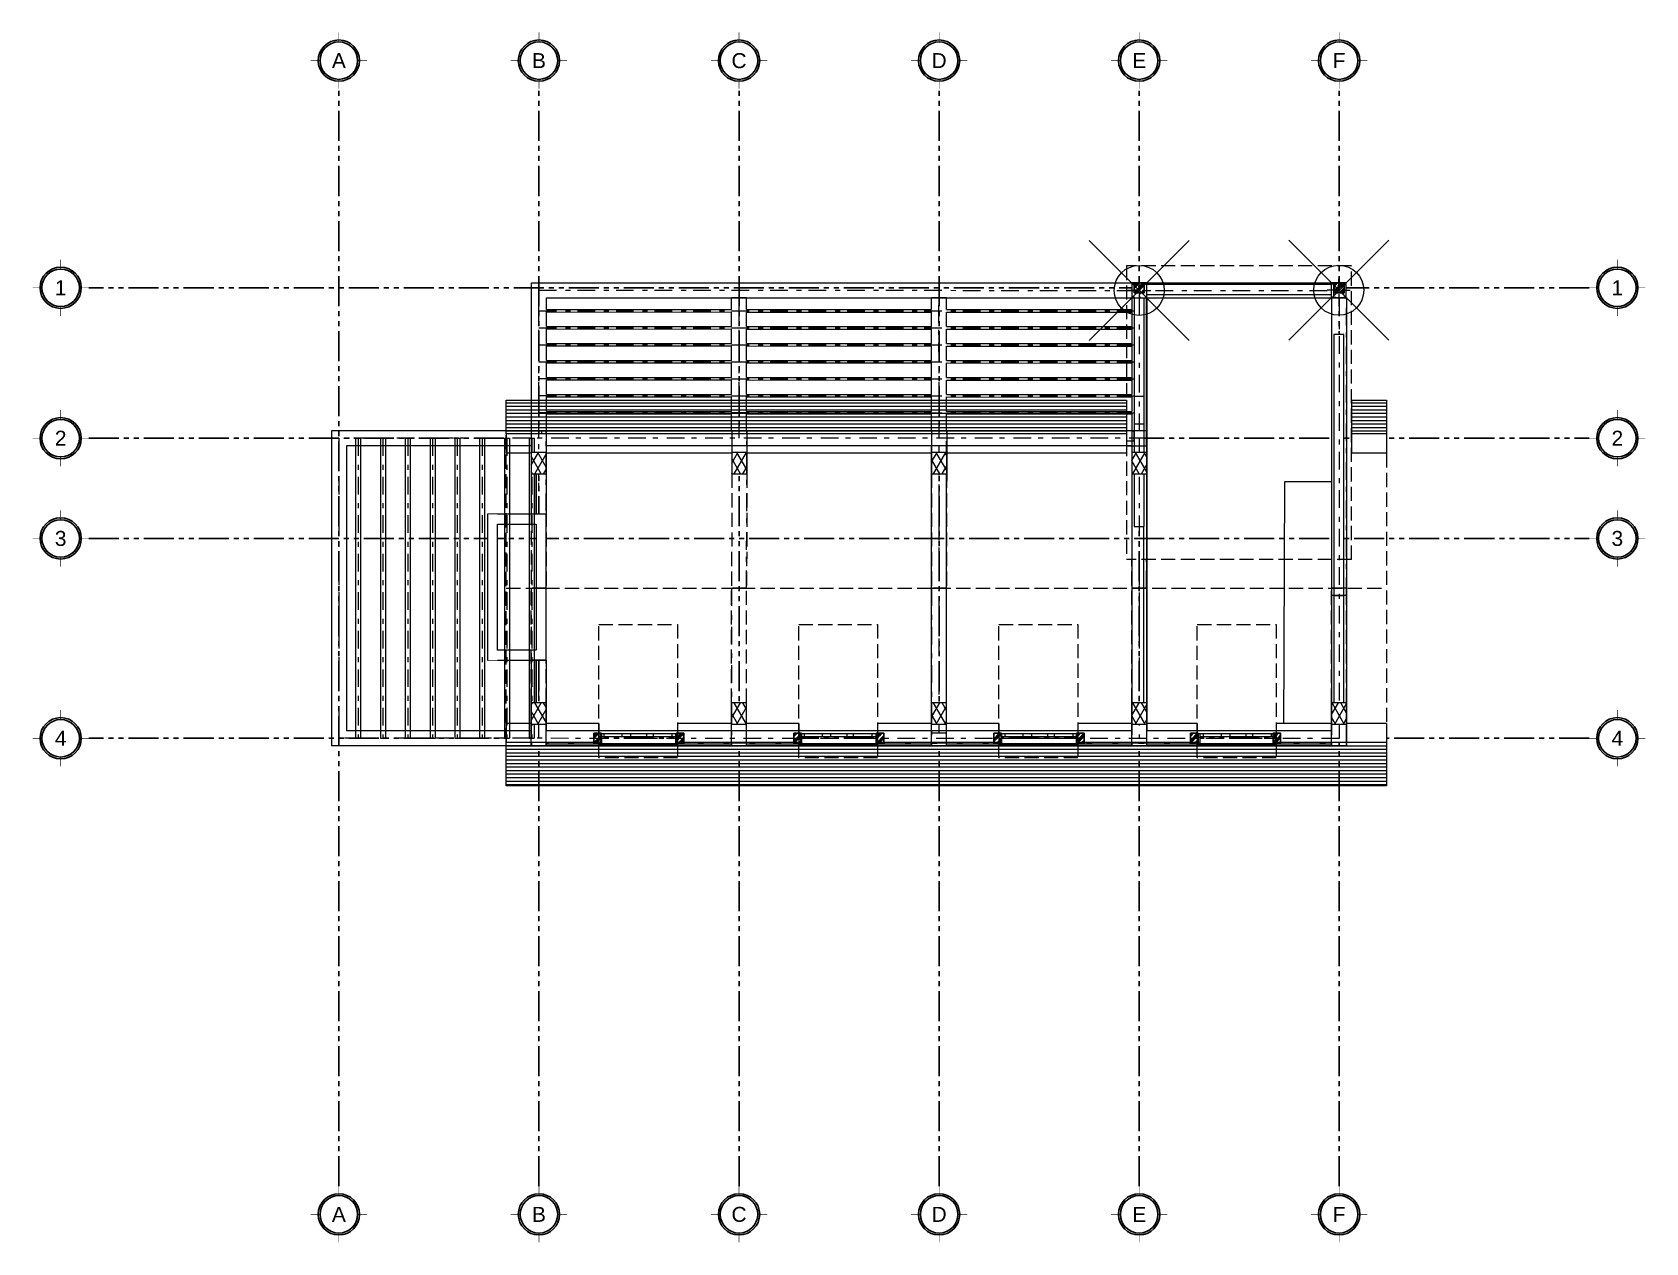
# Model space of a CAD drawing. Header units: metres. Extents: x -6.1 to 26.1, y -10.1 to 14.1.
import ezdxf
from ezdxf.enums import TextEntityAlignment as Align

# ---------------------------------------------------------------- set-up
doc = ezdxf.new("R2010")
doc.units = ezdxf.units.M
doc.header["$MEASUREMENT"] = 0
doc.header["$PDMODE"] = 35
for name, pattern in [('Xref_ Arq. TAP$0$Línea Oculta', [0.391222, 0.282222, -0.109]), ('Xref_ Arq. TAP$0$Punto & Raya', [0.670278, 0.352778, -0.176389, 0, -0.141111]), ('Xref_ Arq. TAP$0$Wipeout_Contour', [1, 0, -1]), ('Xref_Ejes$0$ACAD_ISO05W100', [33, 24, -3, 0, -3, 0, -3])]:
    doc.linetypes.add(name, pattern=pattern)
for name, color, linetype in [('VIGA', 3, 'Continuous'), ('Xref_ Arq. TAP$0$Estructura - Cubiertas', 7, 'Continuous'), ('Xref_ Arq. TAP$0$Estructura - Forjados', 7, 'Continuous'), ('Xref_ Arq. TAP$0$Estructura - Muros', 7, 'Continuous'), ('Xref_ Arq. TAP$0$Estructura - Vigas y Pilares', 7, 'Continuous'), ('Xref_ Arq. TAP$0$Ventanas ArchiCAD', 7, 'Continuous'), ('Xref_Castillos CUB$0$COLUM. PB', 140, 'Continuous'), ('Xref_Ejes$0$00-EJES', 1, 'Xref_Ejes$0$ACAD_ISO05W100'), ('Xref_Ejes$0$Globo Eje', 1, 'Continuous'), ('Xref_Ejes$0$Texto', 7, 'Continuous')]:
    doc.layers.add(name, color=color, linetype=linetype)
for name, color, linetype, lineweight in [('Xref_ Arq. TAP$0$Estructura - Cubiertas_Pluma_Nº__1', 7, 'Continuous', 13), ('Xref_ Arq. TAP$0$Estructura - Cubiertas_Pluma_Nº__2', 8, 'Continuous', 15), ('Xref_ Arq. TAP$0$Estructura - Forjados_Pluma_Nº__1', 7, 'Continuous', 13), ('Xref_ Arq. TAP$0$Estructura - Muros_Pluma_Nº__1', 7, 'Continuous', 13), ('Xref_ Arq. TAP$0$Estructura - Muros_Pluma_Nº__163', 9, 'Continuous', 13), ('Xref_ Arq. TAP$0$Estructura - Muros_Pluma_Nº__175', 9, 'Continuous', 13), ('Xref_ Arq. TAP$0$Estructura - Vigas y Pilares_Pluma_Nº__20', 1, 'Continuous', 0), ('Xref_ Arq. TAP$0$Estructura - Vigas y Pilares_Pluma_Nº__28', 7, 'Continuous', 18), ('Xref_ Arq. TAP$0$Estructura - Vigas y Pilares_Pluma_Nº__30', 7, 'Continuous', 18), ('Xref_ Arq. TAP$0$Ventanas ArchiCAD_Pluma_Nº__1', 7, 'Continuous', 13), ('Xref_ Arq. TAP$0$Ventanas ArchiCAD_Pluma_Nº__23', 7, 'Continuous', 18)]:
    doc.layers.add(name, color=color, linetype=linetype, lineweight=lineweight)
for name, color, linetype, lineweight, true_color in [('Xref_ Arq. TAP$0$Estructura - Vigas y Pilares_Pluma_Nº__170', 7, 'Continuous', 13, 0x9f9f00), ('Xref_ Arq. TAP$0$Estructura - Vigas y Pilares_Pluma_Nº__174', 7, 'Continuous', 13, 0xe4ad2c), ('Xref_ Arq. TAP$0$Estructura - Vigas y Pilares_Pluma_Nº__69', 7, 'Continuous', 13, 0x6a6a6a), ('Xref_ Arq. TAP$0$Estructura - Vigas y Pilares_Pluma_Nº__88', 7, 'Continuous', 13, 0x6a6a6a), ('Xref_ Arq. TAP$0$Estructura - Vigas y Pilares_Pluma_Nº__90', 7, 'Continuous', 13, 0x6a6a6a), ('Xref_ Arq. TAP$0$Ventanas ArchiCAD_Pluma_Nº__3', 7, 'Continuous', 18, 0xff6600)]:
    doc.layers.add(name, color=color, linetype=linetype, lineweight=lineweight, true_color=true_color)
doc.styles.add('Xref_Ejes$0$Arial', font='arial.ttf')
pattern_1 = [(10, (0, 0), (-0.01562834, 0.0886327), [])]
pattern_2 = [(45, (0, 0), (-0.1272792, 0.1272792), [])]
pattern_3 = [(0, (0, 0), (0, 0.623538), [0.06, -0.3]), (0, (0.18, 0.3118), (0, 0.623538), [0.06, -0.3]), (60, (0, 0), (-0.54, 0.31177), [0.06, -0.3]), (60, (0.36, 0), (-0.54, 0.31177), [0.06, -0.3]), (120, (0.06, 0), (0.54, 0.31177), [0.06, -0.3]), (120, (0.42, 0), (0.54, 0.31177), [0.06, -0.3]), (0, (0, 0.06), (0, 0.12), [0, -0.12, 0, -0.18]), (45, (0.06, 0.06), (-0.0848528, 0.0848528), [0, -0.09, 0, -0.15])]
pattern_4 = [(180, (1.49139, 12.01387), (0, 0.0707107), [])]
pattern_5 = [(60, (0, 0), (-0.1299038, 0.075), []), (120, (0, 0), (0.1299038, 0.075), [])]
pattern_6 = [(45, (4e-16, 0.05), (0.14142, 0), [0.2]), (45, (0.03, 0.05), (0.14142, 0), [0.2]), (45, (0.06, 0.05), (0.14142, 0), [0.2])]
pattern_7 = [(45, (0.25, 0.05), (0.14142, 0), [0.2]), (45, (0.28, 0.05), (0.14142, 0), [0.2]), (45, (0.31, 0.05), (0.14142, 0), [0.2])]

# ---------------------------------------------------------------- blocks, each defined once
blk = doc.blocks.new('*U178')
at = {"layer": 'Xref_Ejes$0$Globo Eje', "ltscale": 0.025, "const_width": 0.00938}
for points in [[(0, 0.5625), (0, 0.375)], [(-0.375, 0), (-0.5625, 0)], [(0.5625, 0), (0.375, 0)], [(0, -0.375), (0, -0.5625)]]:
    blk.add_lwpolyline(points, dxfattribs=at)
at = {"layer": 'Xref_Ejes$0$Globo Eje', "ltscale": 0.025}
for radius in [0.4125, 0.375]:
    blk.add_circle((0, 0), radius, dxfattribs=at)
at = {"layer": 'Xref_Ejes$0$Texto', "color": 7, "ltscale": 0.025, "style": 'Xref_Ejes$0$Arial'}
blk.add_attdef('EJE', text='', height=0.3, dxfattribs=at).set_placement((0, 0), align=Align.MIDDLE_CENTER)
blk = doc.blocks.new('Xref_Ejes')
at = {"layer": 'Xref_Ejes$0$00-EJES', "ltscale": 0.025}
for p, q in [((0, -8.957), (0, 12.987)), ((4, -8.957), (4, 12.987)), ((8, -8.957), (8, 12.987)), ((12, -8.957), (12, 12.987)), ((16, -8.957), (16, 12.987)), ((19.997, -8.957), (19.997, 12.987)), ((24.997, 9.008), (-5, 9.008)), ((-5, 6), (24.997, 6)), ((-5, 3.996), (24.997, 3.996)), ((24.997, 0), (-5, 0))]:
    blk.add_line(p, q, dxfattribs=at)
for p, values in [((0, 13.55), {'EJE': 'A'}), ((4, 13.55), {'EJE': 'B'}), ((8, 13.55), {'EJE': 'C'}), ((12, 13.55), {'EJE': 'D'}), ((16, 13.55), {'EJE': 'E'}), ((19.997, 13.55), {'EJE': 'F'}), ((-5.562, 9.008), {'EJE': '1'}), ((25.559, 9.008), {'EJE': '1'}), ((-5.562, 6), {'EJE': '2'}), ((25.559, 6), {'EJE': '2'}), ((-5.562, 3.996), {'EJE': '3'}), ((25.559, 3.996), {'EJE': '3'}), ((-5.562, 0), {'EJE': '4'}), ((25.559, 0), {'EJE': '4'}), ((0, -9.519), {'EJE': 'A'}), ((4, -9.519), {'EJE': 'B'}), ((8, -9.519), {'EJE': 'C'}), ((12, -9.519), {'EJE': 'D'}), ((16, -9.519), {'EJE': 'E'}), ((19.997, -9.519), {'EJE': 'F'})]:
    blk.add_blockref('*U178', p, dxfattribs=at).add_auto_attribs(values)
blk = doc.blocks.new('Xref_ Arq. TAP$0$Forjado_1', base_point=(8.231, 9.16))
at = {"layer": 'Xref_ Arq. TAP$0$Estructura - Forjados_Pluma_Nº__1', "linetype": 'Continuous', "flags": 128}
blk.add_lwpolyline([(8.231, 9.16), (5.496, 9.161), (5.496, 14.862), (5.495, 14.862), (5.495, 17.97), (9.192, 17.973), (9.192, 14.142), (8.248, 14.142)], close=True, dxfattribs=at)
blk = doc.blocks.new('Xref_ Arq. TAP$0$Forjado_2', base_point=(1.496, 14.863))
at = {"layer": 'Xref_ Arq. TAP$0$Estructura - Forjados_Pluma_Nº__1', "linetype": 'Continuous', "flags": 128}
blk.add_lwpolyline([(1.496, 14.863), (5.429, 14.863), (5.429, 9.01), (1.496, 9.01)], close=True, dxfattribs=at)
blk = doc.blocks.new('Xref_ Arq. TAP$0$Muro_1', base_point=(5.246, 15.162))
at = {"color": 254, "linetype": 'Xref_ Arq. TAP$0$Wipeout_Contour', "lineweight": 0, "ltscale": 64.851147}
blk.add_wipeout([(5.246, 15.162), (-6.604, 15.162), (-6.604, 14.962), (5.246, 14.962)], dxfattribs=at).dxf.layer = 'Xref_ Arq. TAP$0$Estructura - Muros'
at = {"layer": 'Xref_ Arq. TAP$0$Estructura - Muros_Pluma_Nº__1', "linetype": 'Continuous', "flags": 128}
for points in [[(5.246, 15.162), (-6.604, 15.162)], [(-6.604, 15.162), (-6.604, 14.962)], [(5.246, 14.962), (5.246, 15.162)], [(-6.604, 14.962), (5.246, 14.962)]]:
    blk.add_lwpolyline(points, dxfattribs=at)
blk = doc.blocks.new('Xref_ Arq. TAP$0$Muro_2', base_point=(5.496, 17.886))
at = {"color": 254, "linetype": 'Xref_ Arq. TAP$0$Wipeout_Contour', "lineweight": 0, "ltscale": 77.962576}
blk.add_wipeout([(5.496, 18.086), (5.496, 17.886), (9.185, 17.886), (9.185, 18.086)], dxfattribs=at).dxf.layer = 'Xref_ Arq. TAP$0$Estructura - Muros'
at = {"layer": 'Xref_ Arq. TAP$0$Estructura - Muros_Pluma_Nº__1', "linetype": 'Continuous', "flags": 128}
for points in [[(9.185, 18.086), (5.496, 18.086)], [(5.496, 17.886), (9.185, 17.886)]]:
    blk.add_lwpolyline(points, dxfattribs=at)
blk = doc.blocks.new('Xref_ Arq. TAP$0$Ventana Triple 17')
at = {"layer": 'Xref_ Arq. TAP$0$Ventanas ArchiCAD_Pluma_Nº__1', "linetype": 'Continuous'}
for p, q in [((-0.75, 0), (-0.75, -0.05)), ((0.75, 0), (0.75, -0.05))]:
    blk.add_line(p, q, dxfattribs=at)
at = {"layer": 'Xref_ Arq. TAP$0$Ventanas ArchiCAD_Pluma_Nº__23', "linetype": 'Continuous'}
for p, q in [((-0.75, 0), (-0.675, 0)), ((-0.675, 0), (-0.675, -0.05)), ((-0.309, -0.05), (-0.309, 0)), ((-0.309, 0), (-0.241, 0)), ((-0.241, 0), (-0.173, 0)), ((-0.173, 0), (-0.173, -0.05)), ((0.145, -0.05), (0.145, 0)), ((0.145, 0), (0.232, 0)), ((0.232, 0), (0.32, 0)), ((0.32, 0), (0.32, -0.05)), ((0.675, -0.05), (0.675, 0)), ((0.675, 0), (0.75, 0)), ((-0.675, -0.05), (-0.75, -0.05)), ((-0.241, -0.05), (-0.309, -0.05)), ((-0.173, -0.05), (-0.241, -0.05)), ((0.232, -0.05), (0.145, -0.05)), ((0.32, -0.05), (0.232, -0.05)), ((0.75, -0.05), (0.675, -0.05))]:
    blk.add_line(p, q, dxfattribs=at)
at = {"layer": 'Xref_ Arq. TAP$0$Ventanas ArchiCAD_Pluma_Nº__3', "linetype": 'Continuous'}
for p, q in [((-0.75, 0), (0.75, 0)), ((-0.675, 0), (-0.309, 0)), ((-0.173, 0), (0.145, 0)), ((0.32, 0), (0.675, 0)), ((-0.75, -0.2), (0.75, -0.2)), ((-0.309, -0.05), (-0.675, -0.05)), ((0.145, -0.05), (-0.173, -0.05)), ((0.675, -0.05), (0.32, -0.05))]:
    blk.add_line(p, q, dxfattribs=at)
blk = doc.blocks.new('Xref_ Arq. TAP$0$Muro_3', base_point=(-6.505, 8.901))
at = {"color": 254, "linetype": 'Xref_ Arq. TAP$0$Wipeout_Contour', "lineweight": 0, "ltscale": 54.360594}
blk.add_wipeout([(-5.425, 9.101), (-6.505, 9.101), (-6.505, 8.901), (-5.425, 8.901), (-5.425, 9.051)], dxfattribs=at).dxf.layer = 'Xref_ Arq. TAP$0$Estructura - Muros'
at = {"color": 254, "linetype": 'Xref_ Arq. TAP$0$Wipeout_Contour', "lineweight": 0, "ltscale": 57.403908}
blk.add_wipeout([(-3.925, 8.901), (-1.422, 8.901), (-1.422, 9.051), (-1.422, 9.101), (-3.925, 9.101), (-3.925, 9.051)], dxfattribs=at).dxf.layer = 'Xref_ Arq. TAP$0$Estructura - Muros'
at = {"color": 254, "linetype": 'Xref_ Arq. TAP$0$Wipeout_Contour', "lineweight": 0, "ltscale": 55.602361}
blk.add_wipeout([(0.078, 8.901), (2.592, 8.901), (2.592, 9.051), (2.592, 9.101), (0.078, 9.101), (0.078, 9.051)], dxfattribs=at).dxf.layer = 'Xref_ Arq. TAP$0$Estructura - Muros'
at = {"color": 254, "linetype": 'Xref_ Arq. TAP$0$Wipeout_Contour', "lineweight": 0, "ltscale": 63.460694}
blk.add_wipeout([(4.092, 8.901), (6.558, 8.901), (6.558, 9.051), (6.558, 9.101), (4.092, 9.101), (4.092, 9.051)], dxfattribs=at).dxf.layer = 'Xref_ Arq. TAP$0$Estructura - Muros'
at = {"color": 254, "linetype": 'Xref_ Arq. TAP$0$Wipeout_Contour', "lineweight": 0, "ltscale": 62.521449}
blk.add_wipeout([(8.058, 8.901), (9.193, 8.901), (9.193, 9.101), (8.058, 9.101), (8.058, 9.051)], dxfattribs=at).dxf.layer = 'Xref_ Arq. TAP$0$Estructura - Muros'
at = {"layer": 'Xref_ Arq. TAP$0$Estructura - Muros_Pluma_Nº__175', "linetype": 'Continuous'}
h = blk.add_hatch(dxfattribs=at)
h.set_pattern_fill('MADERA', color=256, style=0, pattern_type=2)
h.set_pattern_definition(pattern_1)
h.paths.add_polyline_path([(-5.425, 9.101), (-6.505, 9.101), (-6.505, 8.901), (-5.425, 8.901), (-5.425, 9.051)])
h = blk.add_hatch(dxfattribs=at)
h.set_pattern_fill('MADERA', color=256, style=0, pattern_type=2)
h.set_pattern_definition(pattern_1)
h.paths.add_polyline_path([(-3.925, 8.901), (-1.422, 8.901), (-1.422, 9.051), (-1.422, 9.101), (-3.925, 9.101), (-3.925, 9.051)])
h = blk.add_hatch(dxfattribs=at)
h.set_pattern_fill('MADERA', color=256, style=0, pattern_type=2)
h.set_pattern_definition(pattern_1)
h.paths.add_polyline_path([(0.078, 8.901), (2.592, 8.901), (2.592, 9.051), (2.592, 9.101), (0.078, 9.101), (0.078, 9.051)])
h = blk.add_hatch(dxfattribs=at)
h.set_pattern_fill('MADERA', color=256, style=0, pattern_type=2)
h.set_pattern_definition(pattern_1)
h.paths.add_polyline_path([(4.092, 8.901), (6.558, 8.901), (6.558, 9.051), (6.558, 9.101), (4.092, 9.101), (4.092, 9.051)])
h = blk.add_hatch(dxfattribs=at)
h.set_pattern_fill('MADERA', color=256, style=0, pattern_type=2)
h.set_pattern_definition(pattern_1)
h.paths.add_polyline_path([(8.058, 8.901), (9.193, 8.901), (9.193, 9.101), (8.058, 9.101), (8.058, 9.051)])
at = {"layer": 'Xref_ Arq. TAP$0$Estructura - Muros_Pluma_Nº__1', "linetype": 'Continuous'}
for p, q in [((-5.425, 9.101), (-5.425, 9.051)), ((-5.425, 9.051), (-5.425, 8.901)), ((-3.925, 9.101), (-3.925, 9.051)), ((-3.925, 9.051), (-3.925, 8.901)), ((-1.422, 9.101), (-1.422, 9.051)), ((-1.422, 9.051), (-1.422, 8.901)), ((0.078, 9.101), (0.078, 9.051)), ((0.078, 9.051), (0.078, 8.901)), ((2.592, 9.101), (2.592, 9.051)), ((2.592, 9.051), (2.592, 8.901)), ((4.092, 9.101), (4.092, 9.051)), ((4.092, 9.051), (4.092, 8.901)), ((6.558, 9.101), (6.558, 9.051)), ((6.558, 9.051), (6.558, 8.901)), ((8.058, 9.101), (8.058, 9.051)), ((8.058, 9.051), (8.058, 8.901))]:
    blk.add_line(p, q, dxfattribs=at)
at = {"layer": 'Xref_ Arq. TAP$0$Estructura - Muros_Pluma_Nº__1', "linetype": 'Continuous', "flags": 128}
for points in [[(-5.425, 9.101), (-6.505, 9.101)], [(-6.505, 9.101), (-6.505, 8.901)], [(-1.422, 9.101), (-3.925, 9.101)], [(2.592, 9.101), (0.078, 9.101)], [(6.558, 9.101), (4.092, 9.101)], [(9.193, 9.101), (8.058, 9.101)], [(9.193, 8.901), (9.193, 9.101)], [(-6.505, 8.901), (-5.425, 8.901)], [(-3.925, 8.901), (-1.422, 8.901)], [(0.078, 8.901), (2.592, 8.901)], [(4.092, 8.901), (6.558, 8.901)], [(8.058, 8.901), (9.193, 8.901)]]:
    blk.add_lwpolyline(points, dxfattribs=at)
at = {"layer": 'Xref_ Arq. TAP$0$Ventanas ArchiCAD', "color": 251, "linetype": 'Continuous', "lineweight": 13, "true_color": 0x6a6a6a, "xscale": -1}
for p in [(-4.675, 9.101), (-0.672, 9.101), (3.342, 9.101), (7.308, 9.101)]:
    blk.add_blockref('Xref_ Arq. TAP$0$Ventana Triple 17', p, dxfattribs=at)
blk = doc.blocks.new('Xref_ Arq. TAP$0$Muro_4', base_point=(-6.511, 13.493))
at = {"color": 254, "linetype": 'Xref_ Arq. TAP$0$Wipeout_Contour', "lineweight": 0, "ltscale": 60.715775}
blk.add_wipeout([(-6.511, 13.493), (-7.685, 13.493), (-7.485, 13.293), (-6.711, 13.293)], dxfattribs=at).dxf.layer = 'Xref_ Arq. TAP$0$Estructura - Muros'
at = {"layer": 'Xref_ Arq. TAP$0$Estructura - Muros_Pluma_Nº__163', "linetype": 'Continuous'}
h = blk.add_hatch(dxfattribs=at)
h.set_pattern_fill('BLOQUE_MAMPOSTERÍA', color=256, style=0, pattern_type=2)
h.set_pattern_definition(pattern_2)
h.paths.add_polyline_path([(-6.511, 13.493), (-7.685, 13.493), (-7.485, 13.293), (-6.711, 13.293)])
at = {"layer": 'Xref_ Arq. TAP$0$Estructura - Muros_Pluma_Nº__1', "linetype": 'Continuous', "flags": 128}
for points in [[(-6.511, 13.493), (-7.685, 13.493)], [(-7.485, 13.293), (-6.711, 13.293)]]:
    blk.add_lwpolyline(points, dxfattribs=at)
blk = doc.blocks.new('Xref_ Arq. TAP$0$Muro_5', base_point=(-7.685, 13.493))
at = {"color": 254, "linetype": 'Xref_ Arq. TAP$0$Wipeout_Contour', "lineweight": 0, "ltscale": 57.104215}
blk.add_wipeout([(-7.685, 13.493), (-7.685, 10.576), (-7.485, 10.776), (-7.485, 13.293)], dxfattribs=at).dxf.layer = 'Xref_ Arq. TAP$0$Estructura - Muros'
at = {"layer": 'Xref_ Arq. TAP$0$Estructura - Muros_Pluma_Nº__163', "linetype": 'Continuous'}
h = blk.add_hatch(dxfattribs=at)
h.set_pattern_fill('BLOQUE_MAMPOSTERÍA', color=256, style=0, pattern_type=2)
h.set_pattern_definition(pattern_2)
h.paths.add_polyline_path([(-7.685, 13.493), (-7.685, 10.576), (-7.485, 10.776), (-7.485, 13.293)])
at = {"layer": 'Xref_ Arq. TAP$0$Estructura - Muros_Pluma_Nº__1', "linetype": 'Continuous', "flags": 128}
for points in [[(-7.685, 13.493), (-7.685, 10.576)], [(-7.485, 10.776), (-7.485, 13.293)]]:
    blk.add_lwpolyline(points, dxfattribs=at)
blk = doc.blocks.new('Xref_ Arq. TAP$0$Muro_6', base_point=(-7.685, 10.576))
at = {"color": 254, "linetype": 'Xref_ Arq. TAP$0$Wipeout_Contour', "lineweight": 0, "ltscale": 51.381638}
blk.add_wipeout([(-7.685, 10.576), (-6.511, 10.576), (-6.711, 10.776), (-7.485, 10.776)], dxfattribs=at).dxf.layer = 'Xref_ Arq. TAP$0$Estructura - Muros'
at = {"layer": 'Xref_ Arq. TAP$0$Estructura - Muros_Pluma_Nº__1', "linetype": 'Continuous', "flags": 128}
for points in [[(-6.711, 10.776), (-7.485, 10.776)], [(-7.685, 10.576), (-6.511, 10.576)]]:
    blk.add_lwpolyline(points, dxfattribs=at)
blk = doc.blocks.new('Xref_ Arq. TAP$0$Muro_7', base_point=(-6.511, 10.576))
at = {"color": 254, "linetype": 'Xref_ Arq. TAP$0$Wipeout_Contour', "lineweight": 0, "ltscale": 55.112045}
blk.add_wipeout([(-6.511, 10.576), (-6.511, 13.493), (-6.711, 13.293), (-6.711, 10.776)], dxfattribs=at).dxf.layer = 'Xref_ Arq. TAP$0$Estructura - Muros'
at = {"layer": 'Xref_ Arq. TAP$0$Estructura - Muros_Pluma_Nº__163', "linetype": 'Continuous'}
h = blk.add_hatch(dxfattribs=at)
h.set_pattern_fill('BLOQUE_MAMPOSTERÍA', color=256, style=0, pattern_type=2)
h.set_pattern_definition(pattern_2)
h.paths.add_polyline_path([(-6.511, 10.576), (-6.511, 13.493), (-6.711, 13.293), (-6.711, 10.776)])
at = {"layer": 'Xref_ Arq. TAP$0$Estructura - Muros_Pluma_Nº__1', "linetype": 'Continuous', "flags": 128}
for points in [[(-6.711, 13.293), (-6.711, 10.776)], [(-6.511, 10.576), (-6.511, 13.493)]]:
    blk.add_lwpolyline(points, dxfattribs=at)
blk = doc.blocks.new('Xref_ Arq. TAP$0$Muro_8', base_point=(-6.511, 13.493))
at = {"color": 254, "linetype": 'Xref_ Arq. TAP$0$Wipeout_Contour', "lineweight": 0, "ltscale": 60.737296}
blk.add_wipeout([(-6.511, 13.493), (-7.685, 13.493), (-7.685, 13.293), (-6.511, 13.293)], dxfattribs=at).dxf.layer = 'Xref_ Arq. TAP$0$Estructura - Muros'
at = {"layer": 'Xref_ Arq. TAP$0$Estructura - Muros_Pluma_Nº__1', "linetype": 'Continuous', "flags": 128}
for points in [[(-6.511, 13.493), (-7.685, 13.493)], [(-7.485, 13.293), (-6.711, 13.293)]]:
    blk.add_lwpolyline(points, dxfattribs=at)
blk = doc.blocks.new('Xref_ Arq. TAP$0$Muro_9', base_point=(-7.685, 13.493))
at = {"color": 254, "linetype": 'Xref_ Arq. TAP$0$Wipeout_Contour', "lineweight": 0, "ltscale": 57.122778}
blk.add_wipeout([(-7.685, 13.493), (-7.685, 10.576), (-7.485, 10.576), (-7.485, 13.493)], dxfattribs=at).dxf.layer = 'Xref_ Arq. TAP$0$Estructura - Muros'
at = {"layer": 'Xref_ Arq. TAP$0$Estructura - Muros_Pluma_Nº__1', "linetype": 'Continuous', "flags": 128}
for points in [[(-7.685, 13.493), (-7.685, 10.576)], [(-7.485, 10.776), (-7.485, 13.293)]]:
    blk.add_lwpolyline(points, dxfattribs=at)
blk = doc.blocks.new('Xref_ Arq. TAP$0$Muro_11', base_point=(-6.511, 10.576))
at = {"color": 254, "linetype": 'Xref_ Arq. TAP$0$Wipeout_Contour', "lineweight": 0, "ltscale": 55.130308}
blk.add_wipeout([(-6.511, 10.576), (-6.511, 13.493), (-6.711, 13.493), (-6.711, 10.576)], dxfattribs=at).dxf.layer = 'Xref_ Arq. TAP$0$Estructura - Muros'
at = {"layer": 'Xref_ Arq. TAP$0$Estructura - Muros_Pluma_Nº__1', "linetype": 'Continuous', "flags": 128}
for points in [[(-6.711, 13.293), (-6.711, 10.776)], [(-6.511, 10.576), (-6.511, 13.493)]]:
    blk.add_lwpolyline(points, dxfattribs=at)
blk = doc.blocks.new('Xref_ Arq. TAP$0$Muro_12', base_point=(9.238, 17.088))
at = {"color": 254, "linetype": 'Xref_ Arq. TAP$0$Wipeout_Contour', "lineweight": 0, "ltscale": 69.040948}
blk.add_wipeout([(9.238, 17.088), (9.238, 11.872), (9.438, 11.872), (9.438, 17.088)], dxfattribs=at).dxf.layer = 'Xref_ Arq. TAP$0$Estructura - Muros'
at = {"layer": 'Xref_ Arq. TAP$0$Estructura - Muros_Pluma_Nº__1', "linetype": 'Continuous', "flags": 128}
for points in [[(9.238, 17.088), (9.238, 11.872)], [(9.438, 17.088), (9.238, 17.088)], [(9.438, 11.872), (9.438, 17.088)]]:
    blk.add_lwpolyline(points, dxfattribs=at)
blk = doc.blocks.new('Xref_ Arq. TAP$0$Muro_13', base_point=(9.238, 11.872))
at = {"color": 254, "linetype": 'Xref_ Arq. TAP$0$Wipeout_Contour', "lineweight": 0, "ltscale": 56.0891}
blk.add_wipeout([(9.238, 11.872), (9.238, 9.01), (9.438, 9.01), (9.438, 11.872)], dxfattribs=at).dxf.layer = 'Xref_ Arq. TAP$0$Estructura - Muros'
at = {"layer": 'Xref_ Arq. TAP$0$Estructura - Muros_Pluma_Nº__1', "linetype": 'Continuous', "flags": 128}
for points in [[(9.238, 11.872), (9.238, 9.01)], [(9.438, 9.01), (9.438, 11.872)], [(9.238, 9.01), (9.438, 9.01)]]:
    blk.add_lwpolyline(points, dxfattribs=at)
blk = doc.blocks.new('Xref_ Arq. TAP$0$Muro_14', base_point=(5.246, 17.82))
at = {"color": 254, "linetype": 'Xref_ Arq. TAP$0$Wipeout_Contour', "lineweight": 0, "ltscale": 65.729074}
blk.add_wipeout([(5.246, 17.82), (5.246, 13.252), (5.446, 13.252), (5.446, 17.82)], dxfattribs=at).dxf.layer = 'Xref_ Arq. TAP$0$Estructura - Muros'
at = {"layer": 'Xref_ Arq. TAP$0$Estructura - Muros_Pluma_Nº__1', "linetype": 'Continuous', "flags": 128}
for points in [[(5.246, 17.82), (5.246, 13.252)], [(5.446, 17.82), (5.246, 17.82)], [(5.446, 13.252), (5.446, 17.82)], [(5.246, 13.252), (5.446, 13.252)]]:
    blk.add_lwpolyline(points, dxfattribs=at)
blk = doc.blocks.new('Xref_ Arq. TAP$0$Pilar_1', base_point=(-6.655, 9.012))
at = {"color": 254, "linetype": 'Xref_ Arq. TAP$0$Wipeout_Contour', "lineweight": 0, "ltscale": 90.40506}
blk.add_wipeout([(-6.805, 8.862), (-6.505, 8.862), (-6.505, 8.901), (-6.505, 8.901), (-6.505, 9.101), (-6.505, 9.101), (-6.505, 9.162), (-6.805, 9.162)], dxfattribs=at).dxf.layer = 'Xref_ Arq. TAP$0$Estructura - Vigas y Pilares'
at = {"layer": 'Xref_ Arq. TAP$0$Estructura - Vigas y Pilares_Pluma_Nº__88', "linetype": 'Continuous'}
for p, q in [((-6.505, 9.162), (-6.805, 9.162)), ((-6.805, 9.162), (-6.805, 8.862)), ((-6.505, 9.101), (-6.505, 9.162)), ((-6.805, 8.862), (-6.505, 8.862)), ((-6.505, 8.862), (-6.505, 8.901))]:
    blk.add_line(p, q, dxfattribs=at)
blk = doc.blocks.new('Xref_ Arq. TAP$0$Pilar_2', base_point=(-2.653, 9.012))
at = {"color": 254, "linetype": 'Xref_ Arq. TAP$0$Wipeout_Contour', "lineweight": 0, "ltscale": 38.102848}
blk.add_wipeout([(-2.803, 9.101), (-2.503, 9.101), (-2.503, 9.162), (-2.803, 9.162)], dxfattribs=at).dxf.layer = 'Xref_ Arq. TAP$0$Estructura - Vigas y Pilares'
at = {"color": 254, "linetype": 'Xref_ Arq. TAP$0$Wipeout_Contour', "lineweight": 0, "ltscale": 37.144899}
blk.add_wipeout([(-2.803, 8.862), (-2.503, 8.862), (-2.503, 8.901), (-2.803, 8.901)], dxfattribs=at).dxf.layer = 'Xref_ Arq. TAP$0$Estructura - Vigas y Pilares'
at = {"layer": 'Xref_ Arq. TAP$0$Estructura - Vigas y Pilares_Pluma_Nº__88', "linetype": 'Continuous'}
for p, q in [((-2.503, 9.162), (-2.803, 9.162)), ((-2.803, 9.162), (-2.803, 9.101)), ((-2.503, 9.101), (-2.503, 9.162)), ((-2.803, 8.901), (-2.803, 8.862)), ((-2.803, 8.862), (-2.503, 8.862)), ((-2.503, 8.862), (-2.503, 8.901))]:
    blk.add_line(p, q, dxfattribs=at)
blk = doc.blocks.new('Xref_ Arq. TAP$0$Pilar_3', base_point=(1.345, 9.012))
at = {"color": 254, "linetype": 'Xref_ Arq. TAP$0$Wipeout_Contour', "lineweight": 0, "ltscale": 36.973663}
blk.add_wipeout([(1.195, 9.101), (1.495, 9.101), (1.495, 9.162), (1.195, 9.162)], dxfattribs=at).dxf.layer = 'Xref_ Arq. TAP$0$Estructura - Vigas y Pilares'
at = {"color": 254, "linetype": 'Xref_ Arq. TAP$0$Wipeout_Contour', "lineweight": 0, "ltscale": 35.986308}
blk.add_wipeout([(1.195, 8.862), (1.495, 8.862), (1.495, 8.901), (1.195, 8.901)], dxfattribs=at).dxf.layer = 'Xref_ Arq. TAP$0$Estructura - Vigas y Pilares'
at = {"layer": 'Xref_ Arq. TAP$0$Estructura - Vigas y Pilares_Pluma_Nº__88', "linetype": 'Continuous'}
for p, q in [((1.495, 9.162), (1.195, 9.162)), ((1.195, 9.162), (1.195, 9.101)), ((1.495, 9.101), (1.495, 9.162)), ((1.195, 8.901), (1.195, 8.862)), ((1.195, 8.862), (1.495, 8.862)), ((1.495, 8.862), (1.495, 8.901))]:
    blk.add_line(p, q, dxfattribs=at)
blk = doc.blocks.new('Xref_ Arq. TAP$0$Pilar_4', base_point=(5.345, 9.012))
at = {"color": 254, "linetype": 'Xref_ Arq. TAP$0$Wipeout_Contour', "lineweight": 0, "ltscale": 42.359519}
blk.add_wipeout([(5.195, 9.101), (5.495, 9.101), (5.495, 9.162), (5.195, 9.162)], dxfattribs=at).dxf.layer = 'Xref_ Arq. TAP$0$Estructura - Vigas y Pilares'
at = {"color": 254, "linetype": 'Xref_ Arq. TAP$0$Wipeout_Contour', "lineweight": 0, "ltscale": 41.500972}
blk.add_wipeout([(5.195, 8.862), (5.495, 8.862), (5.495, 8.901), (5.195, 8.901)], dxfattribs=at).dxf.layer = 'Xref_ Arq. TAP$0$Estructura - Vigas y Pilares'
at = {"layer": 'Xref_ Arq. TAP$0$Estructura - Vigas y Pilares_Pluma_Nº__88', "linetype": 'Continuous'}
for p, q in [((5.495, 9.162), (5.195, 9.162)), ((5.195, 9.162), (5.195, 9.101)), ((5.495, 9.101), (5.495, 9.162)), ((5.195, 8.901), (5.195, 8.862)), ((5.195, 8.862), (5.495, 8.862)), ((5.495, 8.862), (5.495, 8.901))]:
    blk.add_line(p, q, dxfattribs=at)
blk = doc.blocks.new('Xref_ Arq. TAP$0$Pilar_5', base_point=(9.335, 17.972))
at = {"color": 254, "linetype": 'Xref_ Arq. TAP$0$Wipeout_Contour', "lineweight": 0, "ltscale": 81.022538}
blk.add_wipeout([(9.485, 18.122), (9.185, 18.122), (9.185, 17.822), (9.485, 17.822)], dxfattribs=at).dxf.layer = 'Xref_ Arq. TAP$0$Estructura - Vigas y Pilares'
at = {"layer": 'Xref_ Arq. TAP$0$Estructura - Vigas y Pilares_Pluma_Nº__170', "linetype": 'Continuous'}
h = blk.add_hatch(dxfattribs=at)
h.set_pattern_fill('HORMIGÓN_ARMADO', color=256, style=0, pattern_type=2)
h.set_pattern_definition(pattern_3)
h.paths.add_polyline_path([(9.485, 18.122), (9.185, 18.122), (9.185, 17.822), (9.485, 17.822)])
at = {"layer": 'Xref_ Arq. TAP$0$Estructura - Vigas y Pilares_Pluma_Nº__20', "linetype": 'Continuous'}
for p, q in [((9.335, 18.052), (9.335, 18.202)), ((9.255, 17.972), (9.105, 17.972)), ((9.335, 17.892), (9.335, 17.742)), ((9.415, 17.972), (9.565, 17.972))]:
    blk.add_line(p, q, dxfattribs=at)
blk.add_point((9.335, 17.972), dxfattribs=at)
at = {"layer": 'Xref_ Arq. TAP$0$Estructura - Vigas y Pilares_Pluma_Nº__28', "linetype": 'Continuous'}
for p, q in [((9.485, 18.122), (9.185, 18.122)), ((9.185, 18.122), (9.185, 17.822)), ((9.485, 17.822), (9.485, 18.122)), ((9.185, 17.822), (9.485, 17.822))]:
    blk.add_line(p, q, dxfattribs=at)
blk = doc.blocks.new('Xref_ Arq. TAP$0$Pilar_6', base_point=(5.346, 17.97))
at = {"color": 254, "linetype": 'Xref_ Arq. TAP$0$Wipeout_Contour', "lineweight": 0, "ltscale": 111.265105}
blk.add_wipeout([(5.496, 18.12), (5.196, 18.12), (5.196, 17.82), (5.246, 17.82), (5.446, 17.82), (5.496, 17.82)], dxfattribs=at).dxf.layer = 'Xref_ Arq. TAP$0$Estructura - Vigas y Pilares'
at = {"layer": 'Xref_ Arq. TAP$0$Estructura - Vigas y Pilares_Pluma_Nº__170', "linetype": 'Continuous'}
h = blk.add_hatch(dxfattribs=at)
h.set_pattern_fill('HORMIGÓN_ARMADO', color=256, style=0, pattern_type=2)
h.set_pattern_definition(pattern_3)
h.paths.add_polyline_path([(5.496, 18.12), (5.196, 18.12), (5.196, 17.82), (5.246, 17.82), (5.446, 17.82), (5.496, 17.82)])
at = {"layer": 'Xref_ Arq. TAP$0$Estructura - Vigas y Pilares_Pluma_Nº__20', "linetype": 'Continuous'}
for p, q in [((5.346, 18.05), (5.346, 18.2)), ((5.266, 17.97), (5.116, 17.97)), ((5.346, 17.89), (5.346, 17.74)), ((5.426, 17.97), (5.576, 17.97))]:
    blk.add_line(p, q, dxfattribs=at)
blk.add_point((5.346, 17.97), dxfattribs=at)
at = {"layer": 'Xref_ Arq. TAP$0$Estructura - Vigas y Pilares_Pluma_Nº__28', "linetype": 'Continuous'}
for p, q in [((5.496, 18.12), (5.196, 18.12)), ((5.196, 18.12), (5.196, 17.82)), ((5.496, 17.82), (5.496, 18.12)), ((5.196, 17.82), (5.246, 17.82)), ((5.446, 17.82), (5.496, 17.82))]:
    blk.add_line(p, q, dxfattribs=at)
blk = doc.blocks.new('Xref_ Arq. TAP$0$Cubierta_1', base_point=(10.292, 15.776))
at = {"layer": 'Xref_ Arq. TAP$0$Estructura - Cubiertas_Pluma_Nº__2', "linetype": 'Continuous'}
h = blk.add_hatch(dxfattribs=at)
h.set_pattern_fill('TEJA', color=256, style=0, pattern_type=2)
h.set_pattern_definition(pattern_4)
h.paths.add_polyline_path([(5.089, 15.101), (5.089, 15.776), (-7.309, 15.776), (-7.309, 15.101)])
h = blk.add_hatch(dxfattribs=at)
h.set_pattern_fill('TEJA', color=256, style=0, pattern_type=2)
h.set_pattern_definition(pattern_4)
h.paths.add_polyline_path([(10.292, 15.101), (10.292, 15.776), (9.589, 15.776), (9.589, 15.101)])
h = blk.add_hatch(dxfattribs=at)
h.set_pattern_fill('TEJA', color=256, style=0, pattern_type=2)
h.set_pattern_definition([(360, (1.49139, 12.01387), (0, 0.0707107), [])])
h.paths.add_polyline_path([(-7.309, 8.927), (-7.309, 8.06), (10.292, 8.06), (10.292, 8.927), (8.084, 8.927), (8.084, 8.879), (6.507, 8.879), (6.507, 8.927), (4.118, 8.927), (4.118, 8.879), (2.541, 8.879), (2.541, 8.927), (0.115, 8.927), (0.115, 8.879), (-1.462, 8.879), (-1.462, 8.927), (-3.882, 8.927), (-3.882, 8.879), (-5.459, 8.879), (-5.459, 8.927)])
at = {"layer": 'Xref_ Arq. TAP$0$Estructura - Cubiertas_Pluma_Nº__2', "linetype": 'Continuous', "flags": 128}
for points in [[(-7.309, 15.776), (5.089, 15.776)], [(-7.309, 15.101), (-7.309, 15.776)], [(5.089, 15.776), (5.089, 15.101)], [(9.589, 15.776), (10.292, 15.776)], [(9.589, 15.776), (9.589, 15.101)], [(10.292, 15.776), (10.292, 15.101)], [(-7.309, 8.06), (-7.309, 8.927)], [(-5.459, 8.879), (-5.459, 8.927)], [(-3.882, 8.879), (-5.459, 8.879)], [(-3.882, 8.927), (-3.882, 8.879)], [(-1.462, 8.879), (-1.462, 8.927)], [(0.115, 8.879), (-1.462, 8.879)], [(0.115, 8.927), (0.115, 8.879)], [(2.541, 8.879), (2.541, 8.927)], [(4.118, 8.879), (2.541, 8.879)], [(4.118, 8.927), (4.118, 8.879)], [(6.507, 8.879), (6.507, 8.927)], [(8.084, 8.879), (6.507, 8.879)], [(8.084, 8.927), (8.084, 8.879)], [(10.292, 8.927), (10.292, 8.06)], [(10.292, 8.06), (-7.309, 8.06)]]:
    blk.add_lwpolyline(points, dxfattribs=at)
at = {"layer": 'Xref_ Arq. TAP$0$Estructura - Cubiertas_Pluma_Nº__2', "linetype": 'Xref_ Arq. TAP$0$Línea Oculta', "flags": 128}
blk.add_lwpolyline([(-7.309, 12.014), (10.292, 12.014)], dxfattribs=at)
at = {"color": 254, "linetype": 'Xref_ Arq. TAP$0$Wipeout_Contour', "lineweight": 0, "ltscale": 64.798625}
blk.add_wipeout([(-7.309, 15.101), (-7.309, 14.718), (5.089, 14.718), (5.089, 15.101)], dxfattribs=at).dxf.layer = 'Xref_ Arq. TAP$0$Estructura - Cubiertas'
at = {"color": 254, "linetype": 'Xref_ Arq. TAP$0$Wipeout_Contour', "lineweight": 0, "ltscale": 71.688154}
blk.add_wipeout([(10.292, 15.101), (9.589, 15.101), (9.589, 14.718), (10.292, 14.718)], dxfattribs=at).dxf.layer = 'Xref_ Arq. TAP$0$Estructura - Cubiertas'
at = {"color": 254, "linetype": 'Xref_ Arq. TAP$0$Wipeout_Contour', "lineweight": 0, "ltscale": 44.767954}
blk.add_wipeout([(-7.309, 8.927), (-5.459, 8.927), (-5.459, 9.31), (-7.309, 9.31)], dxfattribs=at).dxf.layer = 'Xref_ Arq. TAP$0$Estructura - Cubiertas'
at = {"color": 254, "linetype": 'Xref_ Arq. TAP$0$Wipeout_Contour', "lineweight": 0, "ltscale": 38.420527}
blk.add_wipeout([(-3.882, 8.927), (-1.462, 8.927), (-1.462, 9.31), (-3.882, 9.31)], dxfattribs=at).dxf.layer = 'Xref_ Arq. TAP$0$Estructura - Cubiertas'
at = {"color": 254, "linetype": 'Xref_ Arq. TAP$0$Wipeout_Contour', "lineweight": 0, "ltscale": 37.182561}
blk.add_wipeout([(2.541, 8.927), (2.541, 9.31), (0.115, 9.31), (0.115, 8.927)], dxfattribs=at).dxf.layer = 'Xref_ Arq. TAP$0$Estructura - Cubiertas'
at = {"color": 254, "linetype": 'Xref_ Arq. TAP$0$Wipeout_Contour', "lineweight": 0, "ltscale": 42.351016}
blk.add_wipeout([(4.118, 8.927), (6.507, 8.927), (6.507, 9.31), (4.118, 9.31)], dxfattribs=at).dxf.layer = 'Xref_ Arq. TAP$0$Estructura - Cubiertas'
at = {"color": 254, "linetype": 'Xref_ Arq. TAP$0$Wipeout_Contour', "lineweight": 0, "ltscale": 51.813746}
blk.add_wipeout([(10.292, 8.927), (10.292, 9.31), (8.084, 9.31), (8.084, 8.927)], dxfattribs=at).dxf.layer = 'Xref_ Arq. TAP$0$Estructura - Cubiertas'
at = {"layer": 'Xref_ Arq. TAP$0$Estructura - Cubiertas_Pluma_Nº__1', "linetype": 'Continuous'}
for p, q in [((-7.309, 15.101), (-7.309, 14.718)), ((5.089, 15.101), (-7.309, 15.101)), ((5.089, 15.101), (5.089, 14.718)), ((9.589, 15.101), (9.589, 14.718)), ((10.292, 15.101), (9.589, 15.101)), ((10.292, 15.101), (10.292, 14.718)), ((5.089, 14.718), (-7.309, 14.718)), ((10.292, 14.718), (9.589, 14.718)), ((-7.309, 9.31), (-7.309, 8.927)), ((-5.459, 9.31), (-7.309, 9.31)), ((-5.459, 9.31), (-5.459, 8.927)), ((-3.882, 9.31), (-3.882, 8.927)), ((-1.462, 9.31), (-3.882, 9.31)), ((-1.462, 9.31), (-1.462, 8.927)), ((0.115, 9.31), (0.115, 8.927)), ((2.541, 9.31), (0.115, 9.31)), ((2.541, 9.31), (2.541, 8.927)), ((4.118, 9.31), (4.118, 8.927)), ((6.507, 9.31), (4.118, 9.31)), ((6.507, 9.31), (6.507, 8.927)), ((8.084, 9.31), (8.084, 8.927)), ((10.292, 9.31), (8.084, 9.31)), ((10.292, 9.31), (10.292, 8.927)), ((-5.459, 8.927), (-7.309, 8.927)), ((-1.462, 8.927), (-3.882, 8.927)), ((2.541, 8.927), (0.115, 8.927)), ((6.507, 8.927), (4.118, 8.927)), ((10.292, 8.927), (8.084, 8.927))]:
    blk.add_line(p, q, dxfattribs=at)
at = {"layer": 'Xref_ Arq. TAP$0$Estructura - Cubiertas_Pluma_Nº__2', "linetype": 'Xref_ Arq. TAP$0$Línea Oculta', "flags": 128}
for points in [[(-7.309, 8.927), (-7.309, 12.014), (-7.309, 15.101)], [(10.292, 15.101), (10.292, 12.014), (10.292, 8.927)]]:
    blk.add_lwpolyline(points, dxfattribs=at)
blk = doc.blocks.new('Xref_ Arq. TAP$0$Cubierta_2', base_point=(2.541, 8.562))
at = {"layer": 'Xref_ Arq. TAP$0$Estructura - Cubiertas_Pluma_Nº__2', "linetype": 'Xref_ Arq. TAP$0$Línea Oculta', "flags": 128}
for points in [[(2.541, 11.289), (4.118, 11.289)], [(2.541, 8.624), (2.541, 11.289)], [(4.118, 11.289), (4.118, 8.624)], [(4.118, 8.624), (2.541, 8.624)]]:
    blk.add_lwpolyline(points, dxfattribs=at)
blk = doc.blocks.new('Xref_ Arq. TAP$0$Cubierta_3', base_point=(9.589, 18.498))
at = {"layer": 'Xref_ Arq. TAP$0$Estructura - Cubiertas_Pluma_Nº__2', "linetype": 'Xref_ Arq. TAP$0$Línea Oculta', "flags": 128}
for points in [[(9.589, 18.458), (5.089, 18.458)], [(5.089, 18.458), (5.089, 12.585)], [(9.589, 12.585), (9.589, 18.458)], [(5.446, 15.847), (5.246, 15.847)], [(5.246, 15.847), (5.246, 15.299)], [(5.446, 15.299), (5.446, 15.847)], [(5.246, 15.299), (5.446, 15.299)], [(9.589, 12.585), (5.089, 12.585)]]:
    blk.add_lwpolyline(points, dxfattribs=at)
blk = doc.blocks.new('Xref_ Arq. TAP$0$Cubierta_4', base_point=(-1.462, 8.562))
at = {"layer": 'Xref_ Arq. TAP$0$Estructura - Cubiertas_Pluma_Nº__2', "linetype": 'Xref_ Arq. TAP$0$Línea Oculta', "flags": 128}
for points in [[(-1.462, 11.289), (0.115, 11.289)], [(-1.462, 8.624), (-1.462, 11.289)], [(0.115, 11.289), (0.115, 8.624)], [(0.115, 8.624), (-1.462, 8.624)]]:
    blk.add_lwpolyline(points, dxfattribs=at)
blk = doc.blocks.new('Xref_ Arq. TAP$0$Cubierta_5', base_point=(-5.459, 8.562))
at = {"layer": 'Xref_ Arq. TAP$0$Estructura - Cubiertas_Pluma_Nº__2', "linetype": 'Xref_ Arq. TAP$0$Línea Oculta', "flags": 128}
for points in [[(-5.459, 11.289), (-3.882, 11.289)], [(-5.459, 8.624), (-5.459, 11.289)], [(-3.882, 11.289), (-3.882, 8.624)], [(-3.882, 8.624), (-5.459, 8.624)]]:
    blk.add_lwpolyline(points, dxfattribs=at)
blk = doc.blocks.new('Xref_ Arq. TAP$0$Cubierta_6', base_point=(6.507, 8.562))
at = {"layer": 'Xref_ Arq. TAP$0$Estructura - Cubiertas_Pluma_Nº__2', "linetype": 'Xref_ Arq. TAP$0$Línea Oculta', "flags": 128}
for points in [[(6.507, 11.289), (8.084, 11.289)], [(6.507, 8.624), (6.507, 11.289)], [(8.084, 11.289), (8.084, 8.624)], [(8.084, 8.624), (6.507, 8.624)]]:
    blk.add_lwpolyline(points, dxfattribs=at)
blk = doc.blocks.new('Xref_ Arq. TAP$0$Viga_1', base_point=(9.342, 9.01))
at = {"layer": 'Xref_ Arq. TAP$0$Estructura - Vigas y Pilares_Pluma_Nº__69', "linetype": 'Xref_ Arq. TAP$0$Punto & Raya'}
blk.add_line((9.342, 9.01), (-10.655, 9.014), dxfattribs=at)
at = {"layer": 'Xref_ Arq. TAP$0$Estructura - Vigas y Pilares_Pluma_Nº__90', "linetype": 'Continuous'}
for p, q in [((-6.805, 9.163), (-10.505, 9.164)), ((5.195, 9.161), (-6.505, 9.163)), ((9.192, 9.16), (5.495, 9.161)), ((9.492, 8.86), (-10.805, 8.864))]:
    blk.add_line(p, q, dxfattribs=at)
blk = doc.blocks.new('Xref_ Arq. TAP$0$Viga_2', base_point=(-6.655, 9.013))
at = {"layer": 'Xref_ Arq. TAP$0$Estructura - Vigas y Pilares_Pluma_Nº__69', "linetype": 'Xref_ Arq. TAP$0$Punto & Raya'}
blk.add_line((-6.655, 9.013), (-6.655, 10.576), dxfattribs=at)
at = {"layer": 'Xref_ Arq. TAP$0$Estructura - Vigas y Pilares_Pluma_Nº__90', "linetype": 'Continuous'}
for p, q in [((-6.505, 10.576), (-6.805, 10.576)), ((-6.805, 9.163), (-6.805, 10.576)), ((-6.505, 9.163), (-6.505, 10.576))]:
    blk.add_line(p, q, dxfattribs=at)
blk = doc.blocks.new('Xref_ Arq. TAP$0$Viga_3', base_point=(5.345, 17.82))
at = {"layer": 'Xref_ Arq. TAP$0$Estructura - Vigas y Pilares_Pluma_Nº__69', "linetype": 'Xref_ Arq. TAP$0$Punto & Raya'}
blk.add_line((5.345, 17.82), (5.346, 14.862), dxfattribs=at)
at = {"layer": 'Xref_ Arq. TAP$0$Estructura - Vigas y Pilares_Pluma_Nº__90', "linetype": 'Continuous'}
for p, q in [((5.195, 17.82), (5.195, 17.586)), ((5.195, 17.82), (5.495, 17.82)), ((5.495, 17.82), (5.496, 15.162)), ((5.195, 17.536), (5.195, 17.246)), ((5.195, 17.196), (5.195, 16.907)), ((5.195, 16.857), (5.196, 16.567)), ((5.196, 16.517), (5.196, 16.228)), ((5.196, 16.178), (5.196, 15.888)), ((5.196, 15.838), (5.196, 15.549)), ((5.196, 15.499), (5.196, 15.162)), ((5.196, 14.862), (5.496, 14.862))]:
    blk.add_line(p, q, dxfattribs=at)
blk = doc.blocks.new('Xref_ Arq. TAP$0$Viga_4', base_point=(-6.654, 15.013))
at = {"layer": 'Xref_ Arq. TAP$0$Estructura - Vigas y Pilares_Pluma_Nº__69', "linetype": 'Xref_ Arq. TAP$0$Punto & Raya'}
blk.add_line((-6.654, 15.013), (-6.654, 17.973), dxfattribs=at)
at = {"layer": 'Xref_ Arq. TAP$0$Estructura - Vigas y Pilares_Pluma_Nº__90', "linetype": 'Continuous'}
for p, q in [((-6.804, 15.163), (-6.804, 18.123)), ((-6.504, 17.588), (-6.504, 17.823)), ((-6.504, 17.248), (-6.504, 17.538)), ((-6.504, 16.909), (-6.504, 17.198)), ((-6.504, 16.569), (-6.504, 16.859)), ((-6.504, 16.23), (-6.504, 16.519)), ((-6.504, 15.89), (-6.504, 16.18)), ((-6.504, 15.551), (-6.504, 15.84)), ((-6.504, 15.163), (-6.504, 15.501))]:
    blk.add_line(p, q, dxfattribs=at)
blk = doc.blocks.new('Xref_ Arq. TAP$0$Viga_5', base_point=(-2.654, 15.013))
at = {"layer": 'Xref_ Arq. TAP$0$Estructura - Vigas y Pilares_Pluma_Nº__69', "linetype": 'Xref_ Arq. TAP$0$Punto & Raya'}
blk.add_line((-2.654, 15.013), (-2.654, 17.822), dxfattribs=at)
at = {"layer": 'Xref_ Arq. TAP$0$Estructura - Vigas y Pilares_Pluma_Nº__90', "linetype": 'Continuous'}
for p, q in [((-2.504, 17.822), (-2.804, 17.822)), ((-2.804, 17.587), (-2.804, 17.822)), ((-2.504, 17.587), (-2.504, 17.822)), ((-2.804, 17.247), (-2.804, 17.537)), ((-2.504, 17.247), (-2.504, 17.537)), ((-2.804, 16.908), (-2.804, 17.197)), ((-2.504, 16.908), (-2.504, 17.197)), ((-2.804, 16.568), (-2.804, 16.858)), ((-2.504, 16.568), (-2.504, 16.858)), ((-2.804, 16.229), (-2.804, 16.518)), ((-2.504, 16.229), (-2.504, 16.518)), ((-2.804, 15.889), (-2.804, 16.179)), ((-2.504, 15.889), (-2.504, 16.179)), ((-2.804, 15.55), (-2.804, 15.839)), ((-2.504, 15.55), (-2.504, 15.839)), ((-2.804, 15.163), (-2.804, 15.5)), ((-2.504, 15.163), (-2.504, 15.5))]:
    blk.add_line(p, q, dxfattribs=at)
blk = doc.blocks.new('Xref_ Arq. TAP$0$Viga_6', base_point=(-10.655, 15.014))
at = {"layer": 'Xref_ Arq. TAP$0$Estructura - Vigas y Pilares_Pluma_Nº__69', "linetype": 'Xref_ Arq. TAP$0$Punto & Raya'}
blk.add_line((-10.655, 15.014), (-10.655, 9.014), dxfattribs=at)
at = {"layer": 'Xref_ Arq. TAP$0$Estructura - Vigas y Pilares_Pluma_Nº__90', "linetype": 'Continuous'}
for p, q in [((-10.805, 15.164), (-10.805, 8.864)), ((-10.505, 14.864), (-10.505, 9.164))]:
    blk.add_line(p, q, dxfattribs=at)
blk = doc.blocks.new('Xref_ Arq. TAP$0$Viga_7', base_point=(5.495, 15.012))
at = {"layer": 'Xref_ Arq. TAP$0$Estructura - Vigas y Pilares_Pluma_Nº__69', "linetype": 'Xref_ Arq. TAP$0$Punto & Raya'}
blk.add_line((5.495, 15.012), (-10.655, 15.014), dxfattribs=at)
at = {"layer": 'Xref_ Arq. TAP$0$Estructura - Vigas y Pilares_Pluma_Nº__90', "linetype": 'Continuous'}
for p, q in [((-6.804, 15.163), (-10.805, 15.164)), ((-2.804, 15.163), (-6.504, 15.163)), ((1.195, 15.163), (-2.504, 15.163)), ((5.196, 15.162), (1.495, 15.163)), ((5.495, 15.162), (5.495, 14.862)), ((-6.804, 14.863), (-10.505, 14.864)), ((5.195, 14.862), (-6.504, 14.863))]:
    blk.add_line(p, q, dxfattribs=at)
blk = doc.blocks.new('Xref_ Arq. TAP$0$Viga_8', base_point=(1.346, 9.116))
at = {"layer": 'Xref_ Arq. TAP$0$Estructura - Vigas y Pilares_Pluma_Nº__69', "linetype": 'Xref_ Arq. TAP$0$Punto & Raya'}
blk.add_line((1.346, 9.116), (1.346, 14.863), dxfattribs=at)
at = {"layer": 'Xref_ Arq. TAP$0$Estructura - Vigas y Pilares_Pluma_Nº__90', "linetype": 'Continuous'}
for p, q in [((1.496, 14.863), (1.196, 14.863)), ((1.196, 9.116), (1.196, 14.863)), ((1.496, 9.116), (1.496, 14.863)), ((1.496, 9.116), (1.196, 9.116))]:
    blk.add_line(p, q, dxfattribs=at)
blk = doc.blocks.new('Xref_ Arq. TAP$0$Viga_9', base_point=(-6.654, 17.973))
at = {"layer": 'Xref_ Arq. TAP$0$Estructura - Vigas y Pilares_Pluma_Nº__69', "linetype": 'Xref_ Arq. TAP$0$Punto & Raya'}
blk.add_line((-6.654, 17.973), (9.238, 17.969), dxfattribs=at)
at = {"layer": 'Xref_ Arq. TAP$0$Estructura - Vigas y Pilares_Pluma_Nº__90', "linetype": 'Continuous'}
for p, q in [((-6.804, 18.123), (9.238, 18.119)), ((9.238, 17.819), (9.238, 18.119)), ((-6.504, 17.823), (9.238, 17.819))]:
    blk.add_line(p, q, dxfattribs=at)
blk = doc.blocks.new('Xref_ Arq. TAP$0$Viga_10', base_point=(9.342, 17.825))
at = {"layer": 'Xref_ Arq. TAP$0$Estructura - Vigas y Pilares_Pluma_Nº__69', "linetype": 'Xref_ Arq. TAP$0$Punto & Raya'}
blk.add_line((9.342, 17.825), (9.342, 9.01), dxfattribs=at)
at = {"layer": 'Xref_ Arq. TAP$0$Estructura - Vigas y Pilares_Pluma_Nº__90', "linetype": 'Continuous'}
for p, q in [((9.192, 17.825), (9.192, 9.16)), ((9.192, 17.825), (9.492, 17.825)), ((9.492, 17.825), (9.492, 8.86))]:
    blk.add_line(p, q, dxfattribs=at)
blk = doc.blocks.new('Xref_ Arq. TAP$0$Viga_11', base_point=(-6.654, 13.493))
at = {"layer": 'Xref_ Arq. TAP$0$Estructura - Vigas y Pilares_Pluma_Nº__69', "linetype": 'Xref_ Arq. TAP$0$Punto & Raya'}
blk.add_line((-6.654, 13.493), (-6.654, 15.013), dxfattribs=at)
at = {"layer": 'Xref_ Arq. TAP$0$Estructura - Vigas y Pilares_Pluma_Nº__90', "linetype": 'Continuous'}
for p, q in [((-6.804, 13.493), (-6.804, 14.863)), ((-6.504, 13.493), (-6.504, 14.863)), ((-6.504, 13.493), (-6.804, 13.493))]:
    blk.add_line(p, q, dxfattribs=at)
blk = doc.blocks.new('Xref_ Arq. TAP$0$Viga_12', base_point=(-10.271, 15.014))
at = {"layer": 'Xref_ Arq. TAP$0$Estructura - Vigas y Pilares_Pluma_Nº__69', "linetype": 'Xref_ Arq. TAP$0$Punto & Raya'}
blk.add_line((-10.271, 15.014), (-10.271, 9.014), dxfattribs=at)
at = {"layer": 'Xref_ Arq. TAP$0$Estructura - Vigas y Pilares_Pluma_Nº__90', "linetype": 'Continuous'}
for p, q in [((-10.321, 15.014), (-10.321, 9.014)), ((-10.321, 15.014), (-10.221, 15.014)), ((-10.221, 15.014), (-10.221, 9.014)), ((-10.321, 9.014), (-10.221, 9.014))]:
    blk.add_line(p, q, dxfattribs=at)
blk = doc.blocks.new('Xref_ Arq. TAP$0$Viga_13', base_point=(-9.775, 15.014))
at = {"layer": 'Xref_ Arq. TAP$0$Estructura - Vigas y Pilares_Pluma_Nº__69', "linetype": 'Xref_ Arq. TAP$0$Punto & Raya'}
blk.add_line((-9.775, 15.014), (-9.775, 9.014), dxfattribs=at)
at = {"layer": 'Xref_ Arq. TAP$0$Estructura - Vigas y Pilares_Pluma_Nº__90', "linetype": 'Continuous'}
for p, q in [((-9.825, 15.014), (-9.825, 9.014)), ((-9.825, 15.014), (-9.725, 15.014)), ((-9.725, 15.014), (-9.725, 9.014)), ((-9.825, 9.014), (-9.725, 9.014))]:
    blk.add_line(p, q, dxfattribs=at)
blk = doc.blocks.new('Xref_ Arq. TAP$0$Viga_14', base_point=(-9.279, 15.014))
at = {"layer": 'Xref_ Arq. TAP$0$Estructura - Vigas y Pilares_Pluma_Nº__69', "linetype": 'Xref_ Arq. TAP$0$Punto & Raya'}
blk.add_line((-9.279, 15.014), (-9.279, 9.014), dxfattribs=at)
at = {"layer": 'Xref_ Arq. TAP$0$Estructura - Vigas y Pilares_Pluma_Nº__90', "linetype": 'Continuous'}
for p, q in [((-9.329, 15.014), (-9.329, 9.014)), ((-9.329, 15.014), (-9.229, 15.014)), ((-9.229, 15.014), (-9.229, 9.014)), ((-9.329, 9.014), (-9.229, 9.014))]:
    blk.add_line(p, q, dxfattribs=at)
blk = doc.blocks.new('Xref_ Arq. TAP$0$Viga_15', base_point=(-8.783, 15.014))
at = {"layer": 'Xref_ Arq. TAP$0$Estructura - Vigas y Pilares_Pluma_Nº__69', "linetype": 'Xref_ Arq. TAP$0$Punto & Raya'}
blk.add_line((-8.783, 15.014), (-8.783, 9.014), dxfattribs=at)
at = {"layer": 'Xref_ Arq. TAP$0$Estructura - Vigas y Pilares_Pluma_Nº__90', "linetype": 'Continuous'}
for p, q in [((-8.833, 15.014), (-8.833, 9.014)), ((-8.833, 15.014), (-8.733, 15.014)), ((-8.733, 15.014), (-8.733, 9.014)), ((-8.833, 9.014), (-8.733, 9.014))]:
    blk.add_line(p, q, dxfattribs=at)
blk = doc.blocks.new('Xref_ Arq. TAP$0$Viga_16', base_point=(-8.287, 15.014))
at = {"layer": 'Xref_ Arq. TAP$0$Estructura - Vigas y Pilares_Pluma_Nº__69', "linetype": 'Xref_ Arq. TAP$0$Punto & Raya'}
blk.add_line((-8.287, 15.014), (-8.287, 9.014), dxfattribs=at)
at = {"layer": 'Xref_ Arq. TAP$0$Estructura - Vigas y Pilares_Pluma_Nº__90', "linetype": 'Continuous'}
for p, q in [((-8.337, 15.014), (-8.337, 9.014)), ((-8.337, 15.014), (-8.237, 15.014)), ((-8.237, 15.014), (-8.237, 9.014)), ((-8.337, 9.014), (-8.237, 9.014))]:
    blk.add_line(p, q, dxfattribs=at)
blk = doc.blocks.new('Xref_ Arq. TAP$0$Viga_17', base_point=(-7.791, 15.014))
at = {"layer": 'Xref_ Arq. TAP$0$Estructura - Vigas y Pilares_Pluma_Nº__69', "linetype": 'Xref_ Arq. TAP$0$Punto & Raya'}
blk.add_line((-7.791, 15.014), (-7.791, 9.014), dxfattribs=at)
at = {"layer": 'Xref_ Arq. TAP$0$Estructura - Vigas y Pilares_Pluma_Nº__90', "linetype": 'Continuous'}
for p, q in [((-7.841, 15.014), (-7.841, 9.014)), ((-7.841, 15.014), (-7.741, 15.014)), ((-7.741, 15.014), (-7.741, 9.014)), ((-7.841, 9.014), (-7.741, 9.014))]:
    blk.add_line(p, q, dxfattribs=at)
blk = doc.blocks.new('Xref_ Arq. TAP$0$Viga_18', base_point=(-7.295, 15.014))
at = {"layer": 'Xref_ Arq. TAP$0$Estructura - Vigas y Pilares_Pluma_Nº__69', "linetype": 'Xref_ Arq. TAP$0$Punto & Raya'}
blk.add_line((-7.295, 15.014), (-7.295, 9.014), dxfattribs=at)
at = {"layer": 'Xref_ Arq. TAP$0$Estructura - Vigas y Pilares_Pluma_Nº__90', "linetype": 'Continuous'}
for p, q in [((-7.345, 15.014), (-7.345, 9.014)), ((-7.345, 15.014), (-7.245, 15.014)), ((-7.245, 15.014), (-7.245, 9.014)), ((-7.345, 9.014), (-7.245, 9.014))]:
    blk.add_line(p, q, dxfattribs=at)
blk = doc.blocks.new('Xref_ Arq. TAP$0$Viga_19', base_point=(-6.799, 15.014))
at = {"layer": 'Xref_ Arq. TAP$0$Estructura - Vigas y Pilares_Pluma_Nº__69', "linetype": 'Xref_ Arq. TAP$0$Punto & Raya'}
blk.add_line((-6.799, 15.014), (-6.799, 9.014), dxfattribs=at)
at = {"layer": 'Xref_ Arq. TAP$0$Estructura - Vigas y Pilares_Pluma_Nº__90', "linetype": 'Continuous'}
for p, q in [((-6.849, 15.014), (-6.849, 9.014)), ((-6.849, 15.014), (-6.749, 15.014)), ((-6.749, 15.014), (-6.749, 9.014)), ((-6.849, 9.014), (-6.749, 9.014))]:
    blk.add_line(p, q, dxfattribs=at)
blk = doc.blocks.new('Xref_ Arq. TAP$0$Viga_20', base_point=(-6.654, 15.526))
at = {"layer": 'Xref_ Arq. TAP$0$Estructura - Vigas y Pilares_Pluma_Nº__69', "linetype": 'Xref_ Arq. TAP$0$Punto & Raya'}
blk.add_line((-6.654, 15.526), (5.347, 15.524), dxfattribs=at)
at = {"layer": 'Xref_ Arq. TAP$0$Estructura - Vigas y Pilares_Pluma_Nº__90', "linetype": 'Continuous'}
for p, q in [((-6.504, 15.551), (-2.804, 15.55)), ((-6.504, 15.501), (-2.804, 15.5)), ((-2.504, 15.55), (1.195, 15.549)), ((-2.504, 15.5), (1.195, 15.499)), ((1.495, 15.549), (5.196, 15.549)), ((1.495, 15.499), (5.196, 15.499))]:
    blk.add_line(p, q, dxfattribs=at)
blk = doc.blocks.new('Xref_ Arq. TAP$0$Viga_21', base_point=(1.346, 15.013))
at = {"layer": 'Xref_ Arq. TAP$0$Estructura - Vigas y Pilares_Pluma_Nº__69', "linetype": 'Xref_ Arq. TAP$0$Punto & Raya'}
blk.add_line((1.346, 15.013), (1.342, 17.821), dxfattribs=at)
at = {"layer": 'Xref_ Arq. TAP$0$Estructura - Vigas y Pilares_Pluma_Nº__90', "linetype": 'Continuous'}
for p, q in [((1.492, 17.821), (1.192, 17.821)), ((1.193, 17.586), (1.192, 17.821)), ((1.493, 17.586), (1.492, 17.821)), ((1.193, 17.247), (1.193, 17.536)), ((1.493, 17.247), (1.493, 17.536)), ((1.193, 16.907), (1.193, 17.197)), ((1.493, 16.907), (1.493, 17.197)), ((1.194, 16.568), (1.193, 16.857)), ((1.494, 16.568), (1.493, 16.857)), ((1.194, 16.228), (1.194, 16.518)), ((1.494, 16.228), (1.494, 16.518)), ((1.195, 15.889), (1.194, 16.178)), ((1.495, 15.889), (1.494, 16.178)), ((1.195, 15.549), (1.195, 15.839)), ((1.495, 15.549), (1.495, 15.839)), ((1.195, 15.163), (1.195, 15.499)), ((1.495, 15.163), (1.495, 15.499))]:
    blk.add_line(p, q, dxfattribs=at)
blk = doc.blocks.new('Xref_ Arq. TAP$0$Viga_22', base_point=(5.345, 15.012))
at = {"layer": 'Xref_ Arq. TAP$0$Estructura - Vigas y Pilares_Pluma_Nº__69', "linetype": 'Xref_ Arq. TAP$0$Punto & Raya'}
blk.add_line((5.345, 15.012), (5.345, 9.01), dxfattribs=at)
at = {"layer": 'Xref_ Arq. TAP$0$Estructura - Vigas y Pilares_Pluma_Nº__90', "linetype": 'Continuous'}
for p, q in [((5.195, 14.862), (5.195, 9.161)), ((5.495, 14.862), (5.495, 9.161)), ((5.495, 14.862), (5.495, 14.862))]:
    blk.add_line(p, q, dxfattribs=at)
blk = doc.blocks.new('Xref_ Arq. TAP$0$Viga_23', base_point=(1.196, 12.014))
at = {"layer": 'Xref_ Arq. TAP$0$Estructura - Vigas y Pilares_Pluma_Nº__69', "linetype": 'Xref_ Arq. TAP$0$Punto & Raya'}
blk.add_line((1.196, 12.014), (1.196, 8.86), dxfattribs=at)
at = {"layer": 'Xref_ Arq. TAP$0$Estructura - Vigas y Pilares_Pluma_Nº__90', "linetype": 'Xref_ Arq. TAP$0$Línea Oculta'}
for p, q in [((1.196, 9.724), (1.196, 12.014)), ((1.496, 12.014), (1.196, 12.014)), ((1.496, 9.724), (1.496, 12.014))]:
    blk.add_line(p, q, dxfattribs=at)
at = {"layer": 'Xref_ Arq. TAP$0$Estructura - Vigas y Pilares_Pluma_Nº__90', "linetype": 'Continuous'}
for p, q in [((1.196, 8.86), (1.196, 9.724)), ((1.496, 8.86), (1.496, 9.724)), ((1.496, 8.86), (1.196, 8.86))]:
    blk.add_line(p, q, dxfattribs=at)
at = {"color": 254, "linetype": 'Xref_ Arq. TAP$0$Wipeout_Contour', "lineweight": 0, "ltscale": 38.471622}
blk.add_wipeout([(1.496, 9.724), (1.196, 9.724), (1.196, 9.299), (1.496, 9.299)], dxfattribs=at).dxf.layer = 'Xref_ Arq. TAP$0$Estructura - Vigas y Pilares'
at = {"layer": 'Xref_ Arq. TAP$0$Estructura - Vigas y Pilares_Pluma_Nº__174', "linetype": 'Continuous'}
h = blk.add_hatch(dxfattribs=at)
h.set_pattern_fill('FIBRA_DE_VIDRIO', color=256, style=0, pattern_type=2)
h.set_pattern_definition(pattern_5)
h.paths.add_polyline_path([(1.496, 9.724), (1.196, 9.724), (1.196, 9.299), (1.496, 9.299)])
at = {"layer": 'Xref_ Arq. TAP$0$Estructura - Vigas y Pilares_Pluma_Nº__30', "linetype": 'Continuous'}
for p, q in [((1.496, 9.724), (1.196, 9.724)), ((1.196, 9.724), (1.196, 9.299)), ((1.496, 9.299), (1.496, 9.724)), ((1.196, 9.299), (1.496, 9.299))]:
    blk.add_line(p, q, dxfattribs=at)
blk = doc.blocks.new('Xref_ Arq. TAP$0$Viga_24', base_point=(-2.803, 12.014))
at = {"layer": 'Xref_ Arq. TAP$0$Estructura - Vigas y Pilares_Pluma_Nº__69', "linetype": 'Xref_ Arq. TAP$0$Punto & Raya'}
blk.add_line((-2.803, 12.014), (-2.803, 8.86), dxfattribs=at)
at = {"layer": 'Xref_ Arq. TAP$0$Estructura - Vigas y Pilares_Pluma_Nº__90', "linetype": 'Xref_ Arq. TAP$0$Línea Oculta'}
for p, q in [((-2.803, 9.724), (-2.803, 12.014)), ((-2.503, 12.014), (-2.803, 12.014)), ((-2.503, 9.724), (-2.503, 12.014))]:
    blk.add_line(p, q, dxfattribs=at)
at = {"layer": 'Xref_ Arq. TAP$0$Estructura - Vigas y Pilares_Pluma_Nº__90', "linetype": 'Continuous'}
for p, q in [((-2.803, 8.86), (-2.803, 9.724)), ((-2.503, 8.86), (-2.503, 9.724)), ((-2.503, 8.86), (-2.803, 8.86))]:
    blk.add_line(p, q, dxfattribs=at)
at = {"color": 254, "linetype": 'Xref_ Arq. TAP$0$Wipeout_Contour', "lineweight": 0, "ltscale": 39.572534}
blk.add_wipeout([(-2.503, 9.724), (-2.803, 9.724), (-2.803, 9.299), (-2.503, 9.299)], dxfattribs=at).dxf.layer = 'Xref_ Arq. TAP$0$Estructura - Vigas y Pilares'
at = {"layer": 'Xref_ Arq. TAP$0$Estructura - Vigas y Pilares_Pluma_Nº__174', "linetype": 'Continuous'}
h = blk.add_hatch(dxfattribs=at)
h.set_pattern_fill('FIBRA_DE_VIDRIO', color=256, style=0, pattern_type=2)
h.set_pattern_definition(pattern_5)
h.paths.add_polyline_path([(-2.503, 9.724), (-2.803, 9.724), (-2.803, 9.299), (-2.503, 9.299)])
at = {"layer": 'Xref_ Arq. TAP$0$Estructura - Vigas y Pilares_Pluma_Nº__30', "linetype": 'Continuous'}
for p, q in [((-2.503, 9.724), (-2.803, 9.724)), ((-2.803, 9.724), (-2.803, 9.299)), ((-2.503, 9.299), (-2.503, 9.724)), ((-2.803, 9.299), (-2.503, 9.299))]:
    blk.add_line(p, q, dxfattribs=at)
blk = doc.blocks.new('Xref_ Arq. TAP$0$Viga_25', base_point=(-6.811, 12.014))
at = {"layer": 'Xref_ Arq. TAP$0$Estructura - Vigas y Pilares_Pluma_Nº__69', "linetype": 'Xref_ Arq. TAP$0$Punto & Raya'}
blk.add_line((-6.811, 12.014), (-6.811, 8.86), dxfattribs=at)
at = {"layer": 'Xref_ Arq. TAP$0$Estructura - Vigas y Pilares_Pluma_Nº__90', "linetype": 'Xref_ Arq. TAP$0$Línea Oculta'}
for p, q in [((-6.811, 9.724), (-6.811, 12.014)), ((-6.511, 12.014), (-6.811, 12.014)), ((-6.511, 9.724), (-6.511, 12.014))]:
    blk.add_line(p, q, dxfattribs=at)
at = {"layer": 'Xref_ Arq. TAP$0$Estructura - Vigas y Pilares_Pluma_Nº__90', "linetype": 'Continuous'}
for p, q in [((-6.811, 8.86), (-6.811, 9.724)), ((-6.511, 8.86), (-6.511, 9.724)), ((-6.511, 8.86), (-6.811, 8.86))]:
    blk.add_line(p, q, dxfattribs=at)
at = {"color": 254, "linetype": 'Xref_ Arq. TAP$0$Wipeout_Contour', "lineweight": 0, "ltscale": 46.525143}
blk.add_wipeout([(-6.511, 9.724), (-6.811, 9.724), (-6.811, 9.299), (-6.511, 9.299)], dxfattribs=at).dxf.layer = 'Xref_ Arq. TAP$0$Estructura - Vigas y Pilares'
at = {"layer": 'Xref_ Arq. TAP$0$Estructura - Vigas y Pilares_Pluma_Nº__174', "linetype": 'Continuous'}
h = blk.add_hatch(dxfattribs=at)
h.set_pattern_fill('FIBRA_DE_VIDRIO', color=256, style=0, pattern_type=2)
h.set_pattern_definition(pattern_5)
h.paths.add_polyline_path([(-6.511, 9.724), (-6.811, 9.724), (-6.811, 9.299), (-6.511, 9.299)])
at = {"layer": 'Xref_ Arq. TAP$0$Estructura - Vigas y Pilares_Pluma_Nº__30', "linetype": 'Continuous'}
for p, q in [((-6.511, 9.724), (-6.811, 9.724)), ((-6.811, 9.724), (-6.811, 9.299)), ((-6.511, 9.299), (-6.511, 9.724)), ((-6.811, 9.299), (-6.511, 9.299))]:
    blk.add_line(p, q, dxfattribs=at)
blk = doc.blocks.new('Xref_ Arq. TAP$0$Viga_26', base_point=(5.195, 12.014))
at = {"layer": 'Xref_ Arq. TAP$0$Estructura - Vigas y Pilares_Pluma_Nº__69', "linetype": 'Xref_ Arq. TAP$0$Punto & Raya'}
blk.add_line((5.195, 12.014), (5.195, 8.86), dxfattribs=at)
at = {"layer": 'Xref_ Arq. TAP$0$Estructura - Vigas y Pilares_Pluma_Nº__90', "linetype": 'Xref_ Arq. TAP$0$Línea Oculta'}
for p, q in [((5.195, 9.724), (5.195, 12.014)), ((5.495, 12.014), (5.195, 12.014)), ((5.495, 9.724), (5.495, 12.014))]:
    blk.add_line(p, q, dxfattribs=at)
at = {"layer": 'Xref_ Arq. TAP$0$Estructura - Vigas y Pilares_Pluma_Nº__90', "linetype": 'Continuous'}
for p, q in [((5.195, 8.86), (5.195, 9.724)), ((5.495, 8.86), (5.495, 9.724)), ((5.495, 8.86), (5.195, 8.86))]:
    blk.add_line(p, q, dxfattribs=at)
at = {"color": 254, "linetype": 'Xref_ Arq. TAP$0$Wipeout_Contour', "lineweight": 0, "ltscale": 43.665296}
blk.add_wipeout([(5.495, 9.724), (5.195, 9.724), (5.195, 9.299), (5.495, 9.299)], dxfattribs=at).dxf.layer = 'Xref_ Arq. TAP$0$Estructura - Vigas y Pilares'
at = {"layer": 'Xref_ Arq. TAP$0$Estructura - Vigas y Pilares_Pluma_Nº__174', "linetype": 'Continuous'}
h = blk.add_hatch(dxfattribs=at)
h.set_pattern_fill('FIBRA_DE_VIDRIO', color=256, style=0, pattern_type=2)
h.set_pattern_definition(pattern_5)
h.paths.add_polyline_path([(5.495, 9.724), (5.195, 9.724), (5.195, 9.299), (5.495, 9.299)])
at = {"layer": 'Xref_ Arq. TAP$0$Estructura - Vigas y Pilares_Pluma_Nº__30', "linetype": 'Continuous'}
for p, q in [((5.495, 9.724), (5.195, 9.724)), ((5.195, 9.724), (5.195, 9.299)), ((5.495, 9.299), (5.495, 9.724)), ((5.195, 9.299), (5.495, 9.299))]:
    blk.add_line(p, q, dxfattribs=at)
blk = doc.blocks.new('Xref_ Arq. TAP$0$Viga_27', base_point=(9.192, 12.014))
at = {"layer": 'Xref_ Arq. TAP$0$Estructura - Vigas y Pilares_Pluma_Nº__69', "linetype": 'Xref_ Arq. TAP$0$Punto & Raya'}
blk.add_line((9.192, 12.014), (9.192, 8.86), dxfattribs=at)
at = {"layer": 'Xref_ Arq. TAP$0$Estructura - Vigas y Pilares_Pluma_Nº__90', "linetype": 'Xref_ Arq. TAP$0$Línea Oculta'}
for p, q in [((9.192, 9.724), (9.192, 12.014)), ((9.492, 12.014), (9.192, 12.014)), ((9.492, 9.724), (9.492, 12.014))]:
    blk.add_line(p, q, dxfattribs=at)
at = {"layer": 'Xref_ Arq. TAP$0$Estructura - Vigas y Pilares_Pluma_Nº__90', "linetype": 'Continuous'}
for p, q in [((9.192, 8.86), (9.192, 9.724)), ((9.492, 8.86), (9.492, 9.724)), ((9.492, 8.86), (9.192, 8.86))]:
    blk.add_line(p, q, dxfattribs=at)
at = {"color": 254, "linetype": 'Xref_ Arq. TAP$0$Wipeout_Contour', "lineweight": 0, "ltscale": 53.343681}
blk.add_wipeout([(9.492, 9.724), (9.192, 9.724), (9.192, 9.299), (9.492, 9.299)], dxfattribs=at).dxf.layer = 'Xref_ Arq. TAP$0$Estructura - Vigas y Pilares'
at = {"layer": 'Xref_ Arq. TAP$0$Estructura - Vigas y Pilares_Pluma_Nº__174', "linetype": 'Continuous'}
h = blk.add_hatch(dxfattribs=at)
h.set_pattern_fill('FIBRA_DE_VIDRIO', color=256, style=0, pattern_type=2)
h.set_pattern_definition(pattern_5)
h.paths.add_polyline_path([(9.492, 9.724), (9.192, 9.724), (9.192, 9.299), (9.492, 9.299)])
at = {"layer": 'Xref_ Arq. TAP$0$Estructura - Vigas y Pilares_Pluma_Nº__30', "linetype": 'Continuous'}
for p, q in [((9.492, 9.724), (9.192, 9.724)), ((9.192, 9.724), (9.192, 9.299)), ((9.492, 9.299), (9.492, 9.724)), ((9.192, 9.299), (9.492, 9.299))]:
    blk.add_line(p, q, dxfattribs=at)
blk = doc.blocks.new('Xref_ Arq. TAP$0$Viga_28', base_point=(1.496, 12.014))
at = {"layer": 'Xref_ Arq. TAP$0$Estructura - Vigas y Pilares_Pluma_Nº__69', "linetype": 'Xref_ Arq. TAP$0$Punto & Raya'}
blk.add_line((1.496, 12.014), (1.497, 15.168), dxfattribs=at)
at = {"layer": 'Xref_ Arq. TAP$0$Estructura - Vigas y Pilares_Pluma_Nº__90', "linetype": 'Continuous'}
for p, q in [((1.197, 15.168), (1.197, 14.304)), ((1.197, 15.168), (1.497, 15.168)), ((1.497, 15.168), (1.497, 14.304))]:
    blk.add_line(p, q, dxfattribs=at)
at = {"layer": 'Xref_ Arq. TAP$0$Estructura - Vigas y Pilares_Pluma_Nº__90', "linetype": 'Xref_ Arq. TAP$0$Línea Oculta'}
for p, q in [((1.197, 14.304), (1.196, 12.014)), ((1.497, 14.304), (1.496, 12.014)), ((1.196, 12.014), (1.496, 12.014))]:
    blk.add_line(p, q, dxfattribs=at)
at = {"color": 254, "linetype": 'Xref_ Arq. TAP$0$Wipeout_Contour', "lineweight": 0, "ltscale": 58.347775}
blk.add_wipeout([(1.197, 14.304), (1.497, 14.304), (1.497, 14.729), (1.197, 14.729)], dxfattribs=at).dxf.layer = 'Xref_ Arq. TAP$0$Estructura - Vigas y Pilares'
at = {"layer": 'Xref_ Arq. TAP$0$Estructura - Vigas y Pilares_Pluma_Nº__174', "linetype": 'Continuous'}
h = blk.add_hatch(dxfattribs=at)
h.set_pattern_fill('FIBRA_DE_VIDRIO', color=256, style=0, pattern_type=2)
h.set_pattern_definition(pattern_5)
h.paths.add_polyline_path([(1.197, 14.304), (1.497, 14.304), (1.497, 14.729), (1.197, 14.729)])
at = {"layer": 'Xref_ Arq. TAP$0$Estructura - Vigas y Pilares_Pluma_Nº__30', "linetype": 'Continuous'}
for p, q in [((1.497, 14.729), (1.197, 14.729)), ((1.197, 14.729), (1.197, 14.304)), ((1.497, 14.304), (1.497, 14.729)), ((1.197, 14.304), (1.497, 14.304))]:
    blk.add_line(p, q, dxfattribs=at)
blk = doc.blocks.new('Xref_ Arq. TAP$0$Viga_29', base_point=(-2.503, 12.014))
at = {"layer": 'Xref_ Arq. TAP$0$Estructura - Vigas y Pilares_Pluma_Nº__69', "linetype": 'Xref_ Arq. TAP$0$Punto & Raya'}
blk.add_line((-2.503, 12.014), (-2.501, 15.168), dxfattribs=at)
at = {"layer": 'Xref_ Arq. TAP$0$Estructura - Vigas y Pilares_Pluma_Nº__90', "linetype": 'Continuous'}
for p, q in [((-2.801, 15.168), (-2.801, 14.304)), ((-2.801, 15.168), (-2.501, 15.168)), ((-2.501, 15.168), (-2.501, 14.304))]:
    blk.add_line(p, q, dxfattribs=at)
at = {"layer": 'Xref_ Arq. TAP$0$Estructura - Vigas y Pilares_Pluma_Nº__90', "linetype": 'Xref_ Arq. TAP$0$Línea Oculta'}
for p, q in [((-2.801, 14.304), (-2.803, 12.014)), ((-2.501, 14.304), (-2.503, 12.014)), ((-2.803, 12.014), (-2.503, 12.014))]:
    blk.add_line(p, q, dxfattribs=at)
at = {"color": 254, "linetype": 'Xref_ Arq. TAP$0$Wipeout_Contour', "lineweight": 0, "ltscale": 59.071723}
blk.add_wipeout([(-2.801, 14.304), (-2.501, 14.304), (-2.501, 14.729), (-2.801, 14.729)], dxfattribs=at).dxf.layer = 'Xref_ Arq. TAP$0$Estructura - Vigas y Pilares'
at = {"layer": 'Xref_ Arq. TAP$0$Estructura - Vigas y Pilares_Pluma_Nº__174', "linetype": 'Continuous'}
h = blk.add_hatch(dxfattribs=at)
h.set_pattern_fill('FIBRA_DE_VIDRIO', color=256, style=0, pattern_type=2)
h.set_pattern_definition(pattern_5)
h.paths.add_polyline_path([(-2.801, 14.304), (-2.501, 14.304), (-2.501, 14.729), (-2.801, 14.729)])
at = {"layer": 'Xref_ Arq. TAP$0$Estructura - Vigas y Pilares_Pluma_Nº__30', "linetype": 'Continuous'}
for p, q in [((-2.501, 14.729), (-2.801, 14.729)), ((-2.801, 14.729), (-2.801, 14.304)), ((-2.501, 14.304), (-2.501, 14.729)), ((-2.801, 14.304), (-2.501, 14.304))]:
    blk.add_line(p, q, dxfattribs=at)
blk = doc.blocks.new('Xref_ Arq. TAP$0$Viga_30', base_point=(-6.511, 12.014))
at = {"layer": 'Xref_ Arq. TAP$0$Estructura - Vigas y Pilares_Pluma_Nº__69', "linetype": 'Xref_ Arq. TAP$0$Punto & Raya'}
blk.add_line((-6.511, 12.014), (-6.509, 15.168), dxfattribs=at)
at = {"layer": 'Xref_ Arq. TAP$0$Estructura - Vigas y Pilares_Pluma_Nº__90', "linetype": 'Continuous'}
for p, q in [((-6.809, 15.168), (-6.81, 14.729)), ((-6.809, 15.168), (-6.509, 15.168)), ((-6.509, 15.168), (-6.51, 14.304))]:
    blk.add_line(p, q, dxfattribs=at)
at = {"layer": 'Xref_ Arq. TAP$0$Estructura - Vigas y Pilares_Pluma_Nº__90', "linetype": 'Xref_ Arq. TAP$0$Línea Oculta'}
for p, q in [((-6.81, 14.729), (-6.811, 12.014)), ((-6.51, 14.304), (-6.511, 12.014)), ((-6.811, 12.014), (-6.511, 12.014))]:
    blk.add_line(p, q, dxfattribs=at)
at = {"color": 254, "linetype": 'Xref_ Arq. TAP$0$Wipeout_Contour', "lineweight": 0, "ltscale": 63.935745}
blk.add_wipeout([(-6.81, 14.304), (-6.51, 14.304), (-6.51, 14.729), (-6.81, 14.729)], dxfattribs=at).dxf.layer = 'Xref_ Arq. TAP$0$Estructura - Vigas y Pilares'
at = {"layer": 'Xref_ Arq. TAP$0$Estructura - Vigas y Pilares_Pluma_Nº__174', "linetype": 'Continuous'}
h = blk.add_hatch(dxfattribs=at)
h.set_pattern_fill('FIBRA_DE_VIDRIO', color=256, style=0, pattern_type=2)
h.set_pattern_definition(pattern_5)
h.paths.add_polyline_path([(-6.81, 14.304), (-6.51, 14.304), (-6.51, 14.729), (-6.81, 14.729)])
at = {"layer": 'Xref_ Arq. TAP$0$Estructura - Vigas y Pilares_Pluma_Nº__30', "linetype": 'Continuous'}
for p, q in [((-6.51, 14.729), (-6.81, 14.729)), ((-6.81, 14.729), (-6.81, 14.304)), ((-6.51, 14.304), (-6.51, 14.729)), ((-6.81, 14.304), (-6.51, 14.304))]:
    blk.add_line(p, q, dxfattribs=at)
blk = doc.blocks.new('Xref_ Arq. TAP$0$Viga_31', base_point=(9.491, 11.874))
at = {"layer": 'Xref_ Arq. TAP$0$Estructura - Vigas y Pilares_Pluma_Nº__69', "linetype": 'Xref_ Arq. TAP$0$Punto & Raya'}
blk.add_line((9.491, 11.874), (9.492, 17.822), dxfattribs=at)
at = {"layer": 'Xref_ Arq. TAP$0$Estructura - Vigas y Pilares_Pluma_Nº__90', "linetype": 'Xref_ Arq. TAP$0$Línea Oculta'}
for p, q in [((9.192, 17.822), (9.191, 11.874)), ((9.192, 17.822), (9.492, 17.822)), ((9.492, 17.822), (9.491, 11.874)), ((9.191, 11.874), (9.491, 11.874))]:
    blk.add_line(p, q, dxfattribs=at)
blk = doc.blocks.new('Xref_ Arq. TAP$0$Viga_32', base_point=(5.495, 12.017))
at = {"layer": 'Xref_ Arq. TAP$0$Estructura - Vigas y Pilares_Pluma_Nº__69', "linetype": 'Xref_ Arq. TAP$0$Punto & Raya'}
blk.add_line((5.495, 12.017), (5.495, 17.82), dxfattribs=at)
at = {"layer": 'Xref_ Arq. TAP$0$Estructura - Vigas y Pilares_Pluma_Nº__90', "linetype": 'Xref_ Arq. TAP$0$Línea Oculta'}
for p, q in [((5.195, 17.82), (5.195, 12.017)), ((5.195, 17.82), (5.495, 17.82)), ((5.495, 17.82), (5.495, 12.017)), ((5.195, 12.017), (5.495, 12.017))]:
    blk.add_line(p, q, dxfattribs=at)
blk = doc.blocks.new('Xref_ Arq. TAP$0$Viga_33', base_point=(5.494, 12.014))
at = {"layer": 'Xref_ Arq. TAP$0$Estructura - Vigas y Pilares_Pluma_Nº__69', "linetype": 'Xref_ Arq. TAP$0$Punto & Raya'}
blk.add_line((5.494, 12.014), (5.496, 15.168), dxfattribs=at)
at = {"layer": 'Xref_ Arq. TAP$0$Estructura - Vigas y Pilares_Pluma_Nº__90', "linetype": 'Continuous'}
for p, q in [((5.196, 15.168), (5.196, 14.304)), ((5.196, 15.168), (5.496, 15.168)), ((5.496, 15.168), (5.496, 14.304))]:
    blk.add_line(p, q, dxfattribs=at)
at = {"layer": 'Xref_ Arq. TAP$0$Estructura - Vigas y Pilares_Pluma_Nº__90', "linetype": 'Xref_ Arq. TAP$0$Línea Oculta'}
for p, q in [((5.196, 14.304), (5.194, 12.014)), ((5.496, 14.304), (5.494, 12.014)), ((5.194, 12.014), (5.494, 12.014))]:
    blk.add_line(p, q, dxfattribs=at)
at = {"color": 254, "linetype": 'Xref_ Arq. TAP$0$Wipeout_Contour', "lineweight": 0, "ltscale": 61.897837}
blk.add_wipeout([(5.196, 14.304), (5.496, 14.304), (5.496, 14.729), (5.196, 14.729)], dxfattribs=at).dxf.layer = 'Xref_ Arq. TAP$0$Estructura - Vigas y Pilares'
at = {"layer": 'Xref_ Arq. TAP$0$Estructura - Vigas y Pilares_Pluma_Nº__174', "linetype": 'Continuous'}
h = blk.add_hatch(dxfattribs=at)
h.set_pattern_fill('FIBRA_DE_VIDRIO', color=256, style=0, pattern_type=2)
h.set_pattern_definition(pattern_5)
h.paths.add_polyline_path([(5.196, 14.304), (5.496, 14.304), (5.496, 14.729), (5.196, 14.729)])
at = {"layer": 'Xref_ Arq. TAP$0$Estructura - Vigas y Pilares_Pluma_Nº__30', "linetype": 'Continuous'}
for p, q in [((5.496, 14.729), (5.196, 14.729)), ((5.196, 14.729), (5.196, 14.304)), ((5.496, 14.304), (5.496, 14.729)), ((5.196, 14.304), (5.496, 14.304))]:
    blk.add_line(p, q, dxfattribs=at)
blk = doc.blocks.new('Xref_ Arq. TAP$0$Viga_34', base_point=(-6.654, 15.865))
at = {"layer": 'Xref_ Arq. TAP$0$Estructura - Vigas y Pilares_Pluma_Nº__69', "linetype": 'Xref_ Arq. TAP$0$Punto & Raya'}
blk.add_line((-6.654, 15.865), (5.347, 15.863), dxfattribs=at)
at = {"layer": 'Xref_ Arq. TAP$0$Estructura - Vigas y Pilares_Pluma_Nº__90', "linetype": 'Continuous'}
for p, q in [((-6.504, 15.89), (-2.804, 15.889)), ((-6.504, 15.84), (-2.804, 15.839)), ((-2.504, 15.889), (1.195, 15.889)), ((-2.504, 15.839), (1.195, 15.839)), ((1.495, 15.889), (5.196, 15.888)), ((1.495, 15.839), (5.196, 15.838))]:
    blk.add_line(p, q, dxfattribs=at)
blk = doc.blocks.new('Xref_ Arq. TAP$0$Viga_35', base_point=(-6.654, 16.205))
at = {"layer": 'Xref_ Arq. TAP$0$Estructura - Vigas y Pilares_Pluma_Nº__69', "linetype": 'Xref_ Arq. TAP$0$Punto & Raya'}
blk.add_line((-6.654, 16.205), (5.347, 16.203), dxfattribs=at)
at = {"layer": 'Xref_ Arq. TAP$0$Estructura - Vigas y Pilares_Pluma_Nº__90', "linetype": 'Continuous'}
for p, q in [((-6.504, 16.23), (-2.804, 16.229)), ((-6.504, 16.18), (-2.804, 16.179)), ((-2.504, 16.229), (1.194, 16.228)), ((-2.504, 16.179), (1.194, 16.178)), ((1.494, 16.228), (5.196, 16.228)), ((1.494, 16.178), (5.196, 16.178))]:
    blk.add_line(p, q, dxfattribs=at)
blk = doc.blocks.new('Xref_ Arq. TAP$0$Viga_36', base_point=(-6.654, 16.544))
at = {"layer": 'Xref_ Arq. TAP$0$Estructura - Vigas y Pilares_Pluma_Nº__69', "linetype": 'Xref_ Arq. TAP$0$Punto & Raya'}
blk.add_line((-6.654, 16.544), (5.347, 16.542), dxfattribs=at)
at = {"layer": 'Xref_ Arq. TAP$0$Estructura - Vigas y Pilares_Pluma_Nº__90', "linetype": 'Continuous'}
for p, q in [((-6.504, 16.569), (-2.804, 16.568)), ((-6.504, 16.519), (-2.804, 16.518)), ((-2.504, 16.568), (1.194, 16.568)), ((-2.504, 16.518), (1.194, 16.518)), ((1.494, 16.568), (5.196, 16.567)), ((1.494, 16.518), (5.196, 16.517))]:
    blk.add_line(p, q, dxfattribs=at)
blk = doc.blocks.new('Xref_ Arq. TAP$0$Viga_37', base_point=(-6.654, 16.884))
at = {"layer": 'Xref_ Arq. TAP$0$Estructura - Vigas y Pilares_Pluma_Nº__69', "linetype": 'Xref_ Arq. TAP$0$Punto & Raya'}
blk.add_line((-6.654, 16.884), (5.347, 16.882), dxfattribs=at)
at = {"layer": 'Xref_ Arq. TAP$0$Estructura - Vigas y Pilares_Pluma_Nº__90', "linetype": 'Continuous'}
for p, q in [((-6.504, 16.909), (-2.804, 16.908)), ((-6.504, 16.859), (-2.804, 16.858)), ((-2.504, 16.908), (1.193, 16.907)), ((-2.504, 16.858), (1.193, 16.857)), ((1.493, 16.907), (5.195, 16.907)), ((1.493, 16.857), (5.195, 16.857))]:
    blk.add_line(p, q, dxfattribs=at)
blk = doc.blocks.new('Xref_ Arq. TAP$0$Viga_38', base_point=(-6.654, 17.223))
at = {"layer": 'Xref_ Arq. TAP$0$Estructura - Vigas y Pilares_Pluma_Nº__69', "linetype": 'Xref_ Arq. TAP$0$Punto & Raya'}
blk.add_line((-6.654, 17.223), (5.347, 17.221), dxfattribs=at)
at = {"layer": 'Xref_ Arq. TAP$0$Estructura - Vigas y Pilares_Pluma_Nº__90', "linetype": 'Continuous'}
for p, q in [((-6.504, 17.248), (-2.804, 17.247)), ((-6.504, 17.198), (-2.804, 17.197)), ((-2.504, 17.247), (1.193, 17.247)), ((-2.504, 17.197), (1.193, 17.197)), ((1.493, 17.247), (5.195, 17.246)), ((1.493, 17.197), (5.195, 17.196))]:
    blk.add_line(p, q, dxfattribs=at)
blk = doc.blocks.new('Xref_ Arq. TAP$0$Viga_39', base_point=(-6.654, 17.563))
at = {"layer": 'Xref_ Arq. TAP$0$Estructura - Vigas y Pilares_Pluma_Nº__69', "linetype": 'Xref_ Arq. TAP$0$Punto & Raya'}
blk.add_line((-6.654, 17.563), (5.347, 17.561), dxfattribs=at)
at = {"layer": 'Xref_ Arq. TAP$0$Estructura - Vigas y Pilares_Pluma_Nº__90', "linetype": 'Continuous'}
for p, q in [((-6.504, 17.588), (-2.804, 17.587)), ((-6.504, 17.538), (-2.804, 17.537)), ((-2.504, 17.587), (1.193, 17.586)), ((-2.504, 17.537), (1.193, 17.536)), ((1.493, 17.586), (5.195, 17.586)), ((1.493, 17.536), (5.195, 17.536))]:
    blk.add_line(p, q, dxfattribs=at)
blk = doc.blocks.new('Xref_ Arq. TAP')
at = {"layer": 'Xref_ Arq. TAP$0$Estructura - Forjados', "linetype": 'Continuous'}
for name, p in [('Xref_ Arq. TAP$0$Forjado_1', (18.885, 0.146)), ('Xref_ Arq. TAP$0$Forjado_2', (12.15, 5.849))]:
    blk.add_blockref(name, p, dxfattribs=at)
at = {"layer": 'Xref_ Arq. TAP$0$Estructura - Muros'}
blk.add_blockref('Xref_ Arq. TAP$0$Muro_4', (4.144, 4.479), dxfattribs=at)
at = {"layer": 'Xref_ Arq. TAP$0$Estructura - Vigas y Pilares', "color": 251, "lineweight": 13, "true_color": 0x6a6a6a}
for name, p in [('Xref_ Arq. TAP$0$Viga_6', (0, 6)), ('Xref_ Arq. TAP$0$Viga_12', (0.384, 6)), ('Xref_ Arq. TAP$0$Viga_13', (0.88, 6)), ('Xref_ Arq. TAP$0$Viga_14', (1.376, 6)), ('Xref_ Arq. TAP$0$Viga_15', (1.872, 6)), ('Xref_ Arq. TAP$0$Viga_16', (2.368, 6))]:
    blk.add_blockref(name, p, dxfattribs=at)
at = {"layer": 'Xref_ Arq. TAP$0$Estructura - Muros'}
for name, p in [('Xref_ Arq. TAP$0$Muro_2', (16.15, 8.872)), ('Xref_ Arq. TAP$0$Muro_12', (19.893, 8.074)), ('Xref_ Arq. TAP$0$Muro_1', (15.901, 6.148)), ('Xref_ Arq. TAP$0$Muro_5', (2.97, 4.479)), ('Xref_ Arq. TAP$0$Muro_3', (4.149, -0.113))]:
    blk.add_blockref(name, p, dxfattribs=at)
for name, p in [('Xref_ Arq. TAP$0$Muro_14', (15.901, 8.806)), ('Xref_ Arq. TAP$0$Muro_13', (19.893, 2.858)), ('Xref_ Arq. TAP$0$Muro_6', (2.97, 1.562))]:
    blk.add_blockref(name, p, dxfattribs=at)
at = {"layer": 'Xref_ Arq. TAP$0$Estructura - Vigas y Pilares'}
for name, p in [('Xref_ Arq. TAP$0$Pilar_5', (19.99, 8.958)), ('Xref_ Arq. TAP$0$Pilar_1', (4, -0.002)), ('Xref_ Arq. TAP$0$Pilar_2', (8.002, -0.002)), ('Xref_ Arq. TAP$0$Pilar_3', (12, -0.002)), ('Xref_ Arq. TAP$0$Pilar_4', (16, -0.002))]:
    blk.add_blockref(name, p, dxfattribs=at)
at = {"layer": 'Xref_ Arq. TAP$0$Estructura - Muros'}
blk.add_blockref('Xref_ Arq. TAP$0$Muro_7', (4.144, 1.562), dxfattribs=at)
at = {"layer": 'Xref_ Arq. TAP$0$Estructura - Vigas y Pilares'}
blk.add_blockref('Xref_ Arq. TAP$0$Pilar_6', (16.001, 8.956), dxfattribs=at)
at = {"layer": 'Xref_ Arq. TAP$0$Estructura - Vigas y Pilares', "color": 251, "lineweight": 13, "true_color": 0x6a6a6a}
for name, p in [('Xref_ Arq. TAP$0$Viga_38', (4, 8.209)), ('Xref_ Arq. TAP$0$Viga_37', (4, 7.87)), ('Xref_ Arq. TAP$0$Viga_36', (4, 7.53)), ('Xref_ Arq. TAP$0$Viga_35', (4, 7.191))]:
    blk.add_blockref(name, p, dxfattribs=at)
at = {"layer": 'Xref_ Arq. TAP$0$Estructura - Muros'}
blk.add_blockref('Xref_ Arq. TAP$0$Muro_8', (4.144, 4.479), dxfattribs=at)
at = {"layer": 'Xref_ Arq. TAP$0$Estructura - Vigas y Pilares', "color": 251, "lineweight": 13, "true_color": 0x6a6a6a}
for name, p in [('Xref_ Arq. TAP$0$Viga_9', (4, 8.959)), ('Xref_ Arq. TAP$0$Viga_39', (4, 8.549))]:
    blk.add_blockref(name, p, dxfattribs=at)
at = {"layer": 'Xref_ Arq. TAP$0$Estructura - Muros'}
for name, p in [('Xref_ Arq. TAP$0$Muro_9', (2.97, 4.479)), ('Xref_ Arq. TAP$0$Muro_11', (4.144, 1.562))]:
    blk.add_blockref(name, p, dxfattribs=at)
at = {"layer": 'Xref_ Arq. TAP$0$Estructura - Cubiertas', "color": 8, "linetype": 'Continuous', "lineweight": 15}
blk.add_blockref('Xref_ Arq. TAP$0$Cubierta_1', (20.947, 6.762), dxfattribs=at)
at = {"layer": 'Xref_ Arq. TAP$0$Estructura - Vigas y Pilares', "color": 251, "lineweight": 13, "true_color": 0x6a6a6a}
blk.add_blockref('Xref_ Arq. TAP$0$Viga_17', (2.864, 6), dxfattribs=at)
at = {"layer": 'Xref_ Arq. TAP$0$Estructura - Cubiertas', "color": 8, "linetype": 'Continuous', "lineweight": 15}
for name, p in [('Xref_ Arq. TAP$0$Cubierta_3', (20.243, 9.485)), ('Xref_ Arq. TAP$0$Cubierta_5', (5.196, -0.452)), ('Xref_ Arq. TAP$0$Cubierta_4', (9.193, -0.452)), ('Xref_ Arq. TAP$0$Cubierta_2', (13.196, -0.452)), ('Xref_ Arq. TAP$0$Cubierta_6', (17.162, -0.452))]:
    blk.add_blockref(name, p, dxfattribs=at)
at = {"layer": 'Xref_ Arq. TAP$0$Estructura - Vigas y Pilares', "color": 251, "lineweight": 13, "true_color": 0x6a6a6a}
for name, p in [('Xref_ Arq. TAP$0$Viga_4', (4, 5.999)), ('Xref_ Arq. TAP$0$Viga_5', (8, 5.999)), ('Xref_ Arq. TAP$0$Viga_21', (12, 5.999)), ('Xref_ Arq. TAP$0$Viga_3', (16, 8.806)), ('Xref_ Arq. TAP$0$Viga_10', (19.997, 8.811)), ('Xref_ Arq. TAP$0$Viga_34', (4, 6.851)), ('Xref_ Arq. TAP$0$Viga_20', (4, 6.512)), ('Xref_ Arq. TAP$0$Viga_7', (16.15, 5.998)), ('Xref_ Arq. TAP$0$Viga_18', (3.36, 6)), ('Xref_ Arq. TAP$0$Viga_19', (3.856, 6)), ('Xref_ Arq. TAP$0$Viga_11', (4, 4.479)), ('Xref_ Arq. TAP$0$Viga_8', (12, 0.102)), ('Xref_ Arq. TAP$0$Viga_22', (16, 5.998)), ('Xref_ Arq. TAP$0$Viga_2', (4, -0.001)), ('Xref_ Arq. TAP$0$Viga_1', (19.997, -0.004))]:
    blk.add_blockref(name, p, dxfattribs=at)
for name, p in [('Xref_ Arq. TAP$0$Viga_25', (3.844, 3)), ('Xref_ Arq. TAP$0$Viga_24', (7.852, 3)), ('Xref_ Arq. TAP$0$Viga_23', (11.85, 3)), ('Xref_ Arq. TAP$0$Viga_26', (15.85, 3)), ('Xref_ Arq. TAP$0$Viga_27', (19.847, 3))]:
    blk.add_blockref(name, p, dxfattribs=at)
for name, p in [('Xref_ Arq. TAP$0$Viga_32', (16.15, 3.003)), ('Xref_ Arq. TAP$0$Viga_31', (20.146, 2.86)), ('Xref_ Arq. TAP$0$Viga_30', (4.144, 3)), ('Xref_ Arq. TAP$0$Viga_29', (8.152, 3)), ('Xref_ Arq. TAP$0$Viga_28', (12.15, 3))]:
    blk.add_blockref(name, p, dxfattribs=at)
blk.add_blockref('Xref_ Arq. TAP$0$Viga_33', (16.149, 3), dxfattribs=at)
blk = doc.blocks.new('*U292')
at = {"ltscale": 0.025}
h = blk.add_hatch(dxfattribs=at)
h.set_pattern_fill('GOST_GROUND', color=4, scale=0.01)
h.set_pattern_definition(pattern_6)
h.paths.add_polyline_path([(-0.075, -0.075), (0.075, -0.075), (0.075, 0.125), (-0.075, 0.125)])
at = {"color": 4, "linetype": 'ByBlock', "ltscale": 0.025}
blk.add_lwpolyline([(-0.075, -0.075), (0.075, -0.075), (0.075, 0.125), (-0.075, 0.125)], close=True, dxfattribs=at)
blk = doc.blocks.new('*U291')
at = {"ltscale": 0.025}
h = blk.add_hatch(dxfattribs=at)
h.set_pattern_fill('GOST_GROUND', color=4, scale=0.01)
h.set_pattern_definition(pattern_6)
h.paths.add_polyline_path([(-0.075, -0.075), (0.075, -0.075), (0.075, 0.125), (-0.075, 0.125)])
at = {"color": 4, "linetype": 'ByBlock', "ltscale": 0.025}
blk.add_lwpolyline([(-0.075, -0.075), (0.075, -0.075), (0.075, 0.125), (-0.075, 0.125)], close=True, dxfattribs=at)
blk = doc.blocks.new('*U293')
at = {"ltscale": 0.025}
h = blk.add_hatch(dxfattribs=at)
h.set_pattern_fill('GOST_GROUND', color=4, scale=0.01)
h.set_pattern_definition(pattern_7)
h.paths.add_polyline_path([(0.025, -0.075), (0.225, -0.075), (0.225, 0.125), (0.025, 0.125)])
at = {"color": 4, "linetype": 'ByBlock', "ltscale": 0.025}
blk.add_lwpolyline([(0.025, -0.075), (0.225, -0.075), (0.225, 0.125), (0.025, 0.125)], close=True, dxfattribs=at)
blk = doc.blocks.new('*U294')
at = {"ltscale": 0.025}
h = blk.add_hatch(dxfattribs=at)
h.set_pattern_fill('GOST_GROUND', color=4, scale=0.01)
h.set_pattern_definition(pattern_7)
h.paths.add_polyline_path([(0.025, -0.075), (0.225, -0.075), (0.225, 0.125), (0.025, 0.125)])
at = {"color": 4, "linetype": 'ByBlock', "ltscale": 0.025}
blk.add_lwpolyline([(0.025, -0.075), (0.225, -0.075), (0.225, 0.125), (0.025, 0.125)], close=True, dxfattribs=at)
blk = doc.blocks.new('Xref_Castillos CUB')
at = {"layer": 'Xref_Castillos CUB$0$COLUM. PB', "ltscale": 0.025}
for name, p in [('*U293', (15.875, 8.983)), ('*U294', (19.872, 8.983)), ('*U292', (5.174, -0.025)), ('*U292', (6.824, -0.025)), ('*U291', (9.173, -0.025)), ('*U291', (10.823, -0.025)), ('*U291', (13.172, -0.025)), ('*U291', (14.822, -0.025)), ('*U291', (17.103, -0.025)), ('*U291', (18.753, -0.025))]:
    blk.add_blockref(name, p, dxfattribs=at)

msp = doc.modelspace()

# ---------------------------------------------------------------- linework, layer by layer
for p, q in [((3.944, 4.379), (3.944, 6)), ((3.944, 4.279), (3.944, 4.479)), ((3.943, 1.662), (3.942, -0.002)), ((3.943, 1.762), (3.943, 1.562))]:
    msp.add_line(p, q)

# ---------------------------------------------------------------- block references
msp.add_blockref('Xref_Ejes', (0, 0))

# ---------------------------------------------------------------- next in the draw order: block references
at = {"layer": 'VIGA'}
msp.add_blockref('Xref_ Arq. TAP', (0, 0), dxfattribs=at)

# ---------------------------------------------------------------- next in the draw order: block references
msp.add_blockref('Xref_Castillos CUB', (0, 0), dxfattribs=at)

doc.saveas('drawing.dxf')
